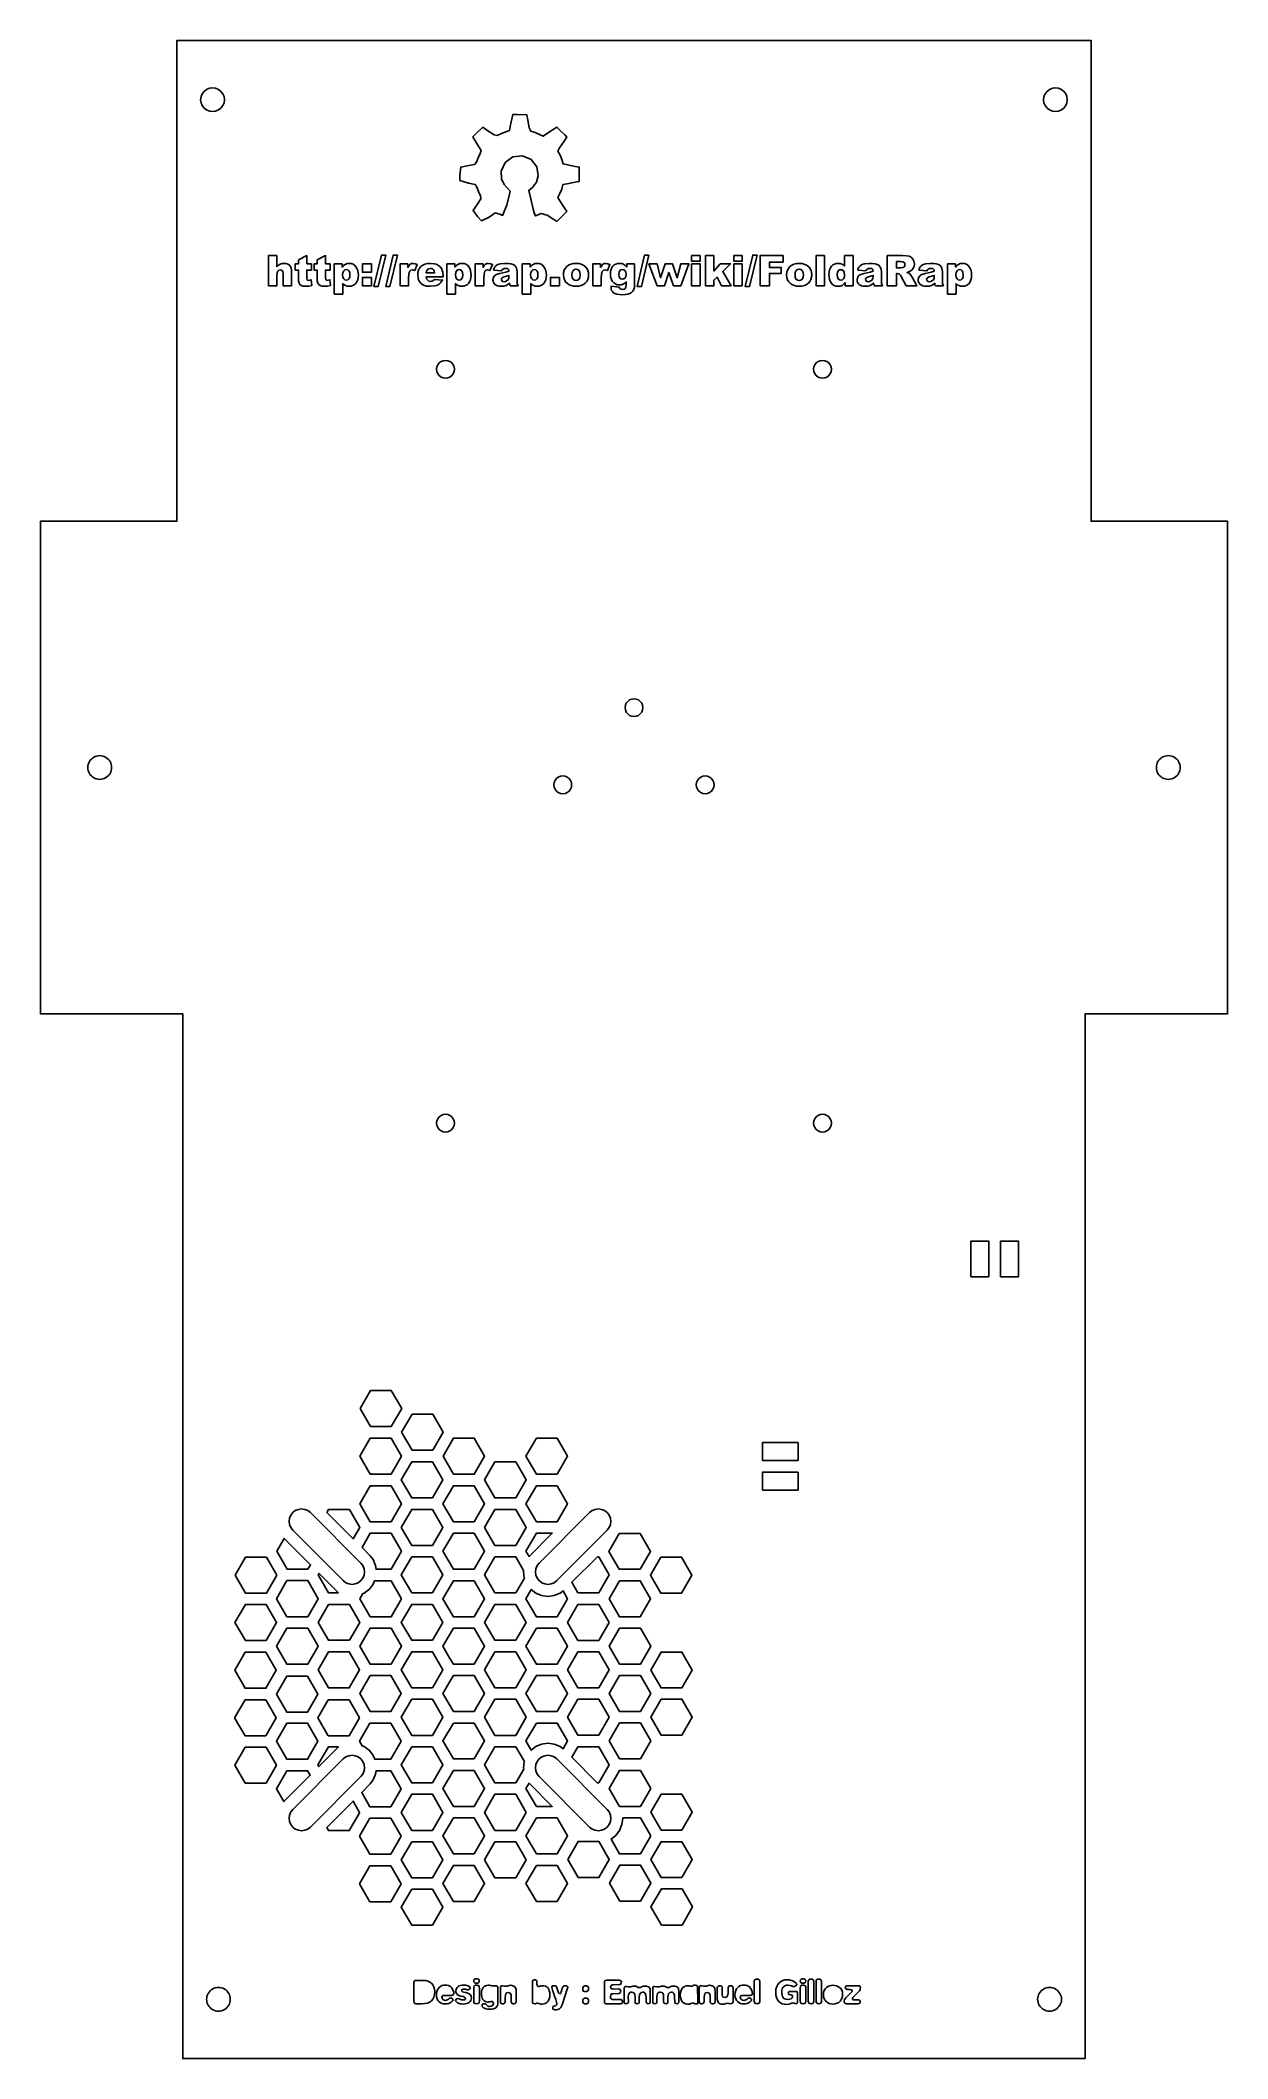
# Model space of a CAD drawing. Header units: metres. Extents: x -2440 to -2240, y -60 to 280.
import ezdxf

# ---------------------------------------------------------------- set-up
doc = ezdxf.new("R2010")
doc.units = ezdxf.units.M

msp = doc.modelspace()

# ---------------------------------------------------------------- linework, layer by layer
at = {"layer": 'COMPONENT0'}
for p, q in [((-2377.41, -46.8, 0.05), (-2377.39, -46.65, 0.05)), ((-2377.41, -49.93, 0.05), (-2377.41, -46.8, 0.05)), ((-2377.39, -46.65, 0.05), (-2377.33, -46.54, 0.05)), ((-2377.33, -46.54, 0.05), (-2377.23, -46.47, 0.05)), ((-2377.23, -46.47, 0.05), (-2377.08, -46.45, 0.05)), ((-2377.08, -46.45, 0.05), (-2375.87, -46.45, 0.05)), ((-2375.87, -46.45, 0.05), (-2375.43, -46.48, 0.05)), ((-2375.43, -46.48, 0.05), (-2375.04, -46.57, 0.05)), ((-2375.04, -46.57, 0.05), (-2374.71, -46.72, 0.05)), ((-2374.71, -46.72, 0.05), (-2374.43, -46.93, 0.05)), ((-2374.43, -46.93, 0.05), (-2374.2, -47.2, 0.05)), ((-2374.2, -47.2, 0.05), (-2374.04, -47.53, 0.05)), ((-2374.04, -47.53, 0.05), (-2373.95, -47.9, 0.05)), ((-2367.32, -47.67, 0.05), (-2367.3, -47.49, 0.05)), ((-2367.3, -47.49, 0.05), (-2367.23, -47.36, 0.05)), ((-2367.23, -47.36, 0.05), (-2367.11, -47.27, 0.05)), ((-2367.11, -47.27, 0.05), (-2366.97, -47.25, 0.05)), ((-2366.97, -47.25, 0.05), (-2366.76, -47.25, 0.05)), ((-2366.76, -47.25, 0.05), (-2366.6, -47.28, 0.05)), ((-2366.6, -47.28, 0.05), (-2366.48, -47.37, 0.05)), ((-2366.48, -47.37, 0.05), (-2366.41, -47.54, 0.05)), ((-2366.41, -47.54, 0.05), (-2366.38, -47.76, 0.05)), ((-2345.33, -46.79, 0.05), (-2345.31, -46.62, 0.05)), ((-2345.33, -49.97, 0.05), (-2345.33, -46.79, 0.05)), ((-2345.31, -46.62, 0.05), (-2345.24, -46.5, 0.05)), ((-2345.24, -46.5, 0.05), (-2345.14, -46.43, 0.05)), ((-2345.14, -46.43, 0.05), (-2344.99, -46.41, 0.05)), ((-2344.99, -46.41, 0.05), (-2342.81, -46.41, 0.05)), ((-2344.24, -47.33, 0.05), (-2344.28, -47.51, 0.05)), ((-2344.28, -47.51, 0.05), (-2344.25, -47.7, 0.05)), ((-2344.13, -47.23, 0.05), (-2344.24, -47.33, 0.05)), ((-2343.98, -47.18, 0.05), (-2344.13, -47.23, 0.05)), ((-2343.79, -47.17, 0.05), (-2343.98, -47.18, 0.05)), ((-2342.78, -47.15, 0.05), (-2343.79, -47.17, 0.05)), ((-2342.81, -46.41, 0.05), (-2342.65, -46.43, 0.05)), ((-2342.63, -47.11, 0.05), (-2342.78, -47.15, 0.05)), ((-2342.65, -46.43, 0.05), (-2342.54, -46.49, 0.05)), ((-2342.53, -47.01, 0.05), (-2342.63, -47.11, 0.05)), ((-2342.54, -46.49, 0.05), (-2342.48, -46.59, 0.05)), ((-2342.47, -46.87, 0.05), (-2342.53, -47.01, 0.05)), ((-2342.48, -46.59, 0.05), (-2342.45, -46.72, 0.05)), ((-2342.45, -46.72, 0.05), (-2342.47, -46.87, 0.05)), ((-2320.07, -46.58, 0.05), (-2320.05, -46.44, 0.05)), ((-2320.07, -49.94, 0.05), (-2320.07, -46.58, 0.05)), ((-2320.05, -46.44, 0.05), (-2319.98, -46.32, 0.05)), ((-2319.98, -46.32, 0.05), (-2319.87, -46.23, 0.05)), ((-2319.87, -46.23, 0.05), (-2319.72, -46.21, 0.05)), ((-2319.72, -46.21, 0.05), (-2319.53, -46.21, 0.05)), ((-2319.53, -46.21, 0.05), (-2319.37, -46.23, 0.05)), ((-2319.37, -46.23, 0.05), (-2319.25, -46.32, 0.05)), ((-2319.25, -46.32, 0.05), (-2319.18, -46.45, 0.05)), ((-2319.18, -46.45, 0.05), (-2319.16, -46.64, 0.05)), ((-2319.16, -46.64, 0.05), (-2319.16, -50, 0.05)), ((-2312.33, -47.67, 0.05), (-2312.3, -47.49, 0.05)), ((-2312.3, -47.49, 0.05), (-2312.23, -47.36, 0.05)), ((-2312.23, -47.36, 0.05), (-2312.12, -47.27, 0.05)), ((-2312.12, -47.27, 0.05), (-2311.98, -47.25, 0.05)), ((-2311.98, -47.25, 0.05), (-2311.76, -47.25, 0.05)), ((-2311.76, -47.25, 0.05), (-2311.6, -47.28, 0.05)), ((-2311.6, -47.28, 0.05), (-2311.48, -47.37, 0.05)), ((-2311.48, -47.37, 0.05), (-2311.41, -47.54, 0.05)), ((-2311.41, -47.54, 0.05), (-2311.39, -47.76, 0.05)), ((-2310.99, -46.58, 0.05), (-2310.96, -46.44, 0.05)), ((-2310.99, -49.94, 0.05), (-2310.99, -46.58, 0.05)), ((-2310.96, -46.44, 0.05), (-2310.89, -46.32, 0.05)), ((-2310.89, -46.32, 0.05), (-2310.78, -46.23, 0.05)), ((-2310.78, -46.23, 0.05), (-2310.63, -46.21, 0.05)), ((-2310.63, -46.21, 0.05), (-2310.45, -46.21, 0.05)), ((-2310.45, -46.21, 0.05), (-2310.28, -46.23, 0.05)), ((-2310.28, -46.23, 0.05), (-2310.16, -46.32, 0.05)), ((-2310.16, -46.32, 0.05), (-2310.09, -46.45, 0.05)), ((-2310.09, -46.45, 0.05), (-2310.07, -46.64, 0.05)), ((-2310.07, -46.64, 0.05), (-2310.07, -50, 0.05)), ((-2309.67, -46.58, 0.05), (-2309.65, -46.44, 0.05)), ((-2309.67, -49.94, 0.05), (-2309.67, -46.58, 0.05)), ((-2309.65, -46.44, 0.05), (-2309.58, -46.32, 0.05)), ((-2309.58, -46.32, 0.05), (-2309.46, -46.23, 0.05)), ((-2309.46, -46.23, 0.05), (-2309.32, -46.21, 0.05)), ((-2309.32, -46.21, 0.05), (-2309.13, -46.21, 0.05)), ((-2309.13, -46.21, 0.05), (-2308.97, -46.23, 0.05)), ((-2308.97, -46.23, 0.05), (-2308.85, -46.32, 0.05)), ((-2308.85, -46.32, 0.05), (-2308.78, -46.45, 0.05)), ((-2308.78, -46.45, 0.05), (-2308.76, -46.64, 0.05)), ((-2308.76, -46.64, 0.05), (-2308.76, -50, 0.05)), ((-2304.74, -47.64, 0.05), (-2304.72, -47.52, 0.05)), ((-2304.72, -47.52, 0.05), (-2304.66, -47.41, 0.05)), ((-2304.66, -47.41, 0.05), (-2304.55, -47.35, 0.05)), ((-2304.55, -47.35, 0.05), (-2304.4, -47.33, 0.05)), ((-2304.4, -47.33, 0.05), (-2302.56, -47.33, 0.05)), ((-2302.56, -47.33, 0.05), (-2302.42, -47.35, 0.05)), ((-2302.42, -47.35, 0.05), (-2302.3, -47.41, 0.05)), ((-2302.3, -47.41, 0.05), (-2302.22, -47.51, 0.05)), ((-2302.22, -47.51, 0.05), (-2302.2, -47.66, 0.05)), ((-2377.39, -50.15, 0.05), (-2377.41, -49.93, 0.05)), ((-2377.33, -50.29, 0.05), (-2377.39, -50.15, 0.05)), ((-2377.22, -50.35, 0.05), (-2377.33, -50.29, 0.05)), ((-2377.06, -50.38, 0.05), (-2377.22, -50.35, 0.05)), ((-2376.14, -50.38, 0.05), (-2377.06, -50.38, 0.05)), ((-2375.6, -50.35, 0.05), (-2376.14, -50.38, 0.05)), ((-2375.13, -50.26, 0.05), (-2375.6, -50.35, 0.05)), ((-2374.75, -50.11, 0.05), (-2375.13, -50.26, 0.05)), ((-2374.44, -49.9, 0.05), (-2374.75, -50.11, 0.05)), ((-2374.2, -49.61, 0.05), (-2374.44, -49.9, 0.05)), ((-2374.04, -49.26, 0.05), (-2374.2, -49.61, 0.05)), ((-2373.95, -48.83, 0.05), (-2374.04, -49.26, 0.05)), ((-2373.95, -47.9, 0.05), (-2373.91, -48.32, 0.05)), ((-2373.91, -48.32, 0.05), (-2373.95, -48.83, 0.05)), ((-2367.32, -49.86, 0.05), (-2367.32, -47.67, 0.05)), ((-2367.3, -50.09, 0.05), (-2367.32, -49.86, 0.05)), ((-2367.24, -50.25, 0.05), (-2367.3, -50.09, 0.05)), ((-2367.1, -50.34, 0.05), (-2367.24, -50.25, 0.05)), ((-2366.85, -50.38, 0.05), (-2367.1, -50.34, 0.05)), ((-2366.65, -50.35, 0.05), (-2366.85, -50.38, 0.05)), ((-2366.5, -50.27, 0.05), (-2366.65, -50.35, 0.05)), ((-2366.41, -50.14, 0.05), (-2366.5, -50.27, 0.05)), ((-2366.38, -49.95, 0.05), (-2366.41, -50.14, 0.05)), ((-2366.38, -47.76, 0.05), (-2366.38, -49.95, 0.05)), ((-2345.31, -50.16, 0.05), (-2345.33, -49.97, 0.05)), ((-2345.24, -50.29, 0.05), (-2345.31, -50.16, 0.05)), ((-2345.13, -50.36, 0.05), (-2345.24, -50.29, 0.05)), ((-2344.96, -50.38, 0.05), (-2345.13, -50.36, 0.05)), ((-2342.72, -50.38, 0.05), (-2344.96, -50.38, 0.05)), ((-2344.26, -48.92, 0.05), (-2344.29, -49.15, 0.05)), ((-2344.29, -49.15, 0.05), (-2344.29, -49.32, 0.05)), ((-2344.29, -49.32, 0.05), (-2344.25, -49.5, 0.05)), ((-2344.18, -48.78, 0.05), (-2344.26, -48.92, 0.05)), ((-2344.25, -47.7, 0.05), (-2344.17, -47.81, 0.05)), ((-2344.25, -49.5, 0.05), (-2344.15, -49.61, 0.05)), ((-2344.04, -48.71, 0.05), (-2344.18, -48.78, 0.05)), ((-2344.17, -47.81, 0.05), (-2344.04, -47.87, 0.05)), ((-2344.15, -49.61, 0.05), (-2343.98, -49.65, 0.05)), ((-2344.04, -47.87, 0.05), (-2343.84, -47.89, 0.05)), ((-2343.84, -48.68, 0.05), (-2344.04, -48.71, 0.05)), ((-2343.98, -49.65, 0.05), (-2343.77, -49.66, 0.05)), ((-2343.84, -47.89, 0.05), (-2342.95, -47.87, 0.05)), ((-2342.95, -48.66, 0.05), (-2343.84, -48.68, 0.05)), ((-2343.77, -49.66, 0.05), (-2342.61, -49.64, 0.05)), ((-2342.95, -47.87, 0.05), (-2342.8, -47.9, 0.05)), ((-2342.8, -48.63, 0.05), (-2342.95, -48.66, 0.05)), ((-2342.8, -47.9, 0.05), (-2342.68, -48, 0.05)), ((-2342.68, -48.55, 0.05), (-2342.8, -48.63, 0.05)), ((-2342.53, -50.36, 0.05), (-2342.72, -50.38, 0.05)), ((-2342.68, -48, 0.05), (-2342.61, -48.13, 0.05)), ((-2342.61, -48.43, 0.05), (-2342.68, -48.55, 0.05)), ((-2342.61, -48.13, 0.05), (-2342.58, -48.28, 0.05)), ((-2342.58, -48.28, 0.05), (-2342.61, -48.43, 0.05)), ((-2342.61, -49.64, 0.05), (-2342.46, -49.67, 0.05)), ((-2342.39, -50.31, 0.05), (-2342.53, -50.36, 0.05)), ((-2342.46, -49.67, 0.05), (-2342.36, -49.78, 0.05)), ((-2342.31, -50.21, 0.05), (-2342.39, -50.31, 0.05)), ((-2342.36, -49.78, 0.05), (-2342.3, -49.92, 0.05)), ((-2342.28, -50.08, 0.05), (-2342.31, -50.21, 0.05)), ((-2342.3, -49.92, 0.05), (-2342.28, -50.08, 0.05)), ((-2320.05, -50.13, 0.05), (-2320.07, -49.94, 0.05)), ((-2319.97, -50.27, 0.05), (-2320.05, -50.13, 0.05)), ((-2319.82, -50.35, 0.05), (-2319.97, -50.27, 0.05)), ((-2319.59, -50.37, 0.05), (-2319.82, -50.35, 0.05)), ((-2319.4, -50.35, 0.05), (-2319.59, -50.37, 0.05)), ((-2319.27, -50.28, 0.05), (-2319.4, -50.35, 0.05)), ((-2319.19, -50.16, 0.05), (-2319.27, -50.28, 0.05)), ((-2319.16, -50, 0.05), (-2319.19, -50.16, 0.05)), ((-2312.33, -49.86, 0.05), (-2312.33, -47.67, 0.05)), ((-2312.31, -50.09, 0.05), (-2312.33, -49.86, 0.05)), ((-2312.24, -50.25, 0.05), (-2312.31, -50.09, 0.05)), ((-2312.1, -50.34, 0.05), (-2312.24, -50.25, 0.05)), ((-2311.86, -50.38, 0.05), (-2312.1, -50.34, 0.05)), ((-2311.65, -50.35, 0.05), (-2311.86, -50.38, 0.05)), ((-2311.51, -50.27, 0.05), (-2311.65, -50.35, 0.05)), ((-2311.42, -50.14, 0.05), (-2311.51, -50.27, 0.05)), ((-2311.39, -49.95, 0.05), (-2311.42, -50.14, 0.05)), ((-2311.39, -47.76, 0.05), (-2311.39, -49.95, 0.05)), ((-2310.96, -50.13, 0.05), (-2310.99, -49.94, 0.05)), ((-2310.88, -50.27, 0.05), (-2310.96, -50.13, 0.05)), ((-2310.73, -50.35, 0.05), (-2310.88, -50.27, 0.05)), ((-2310.51, -50.37, 0.05), (-2310.73, -50.35, 0.05)), ((-2310.31, -50.35, 0.05), (-2310.51, -50.37, 0.05)), ((-2310.18, -50.28, 0.05), (-2310.31, -50.35, 0.05)), ((-2310.1, -50.16, 0.05), (-2310.18, -50.28, 0.05)), ((-2310.07, -50, 0.05), (-2310.1, -50.16, 0.05)), ((-2309.65, -50.13, 0.05), (-2309.67, -49.94, 0.05)), ((-2309.56, -50.27, 0.05), (-2309.65, -50.13, 0.05)), ((-2309.42, -50.35, 0.05), (-2309.56, -50.27, 0.05)), ((-2309.19, -50.37, 0.05), (-2309.42, -50.35, 0.05)), ((-2309, -50.35, 0.05), (-2309.19, -50.37, 0.05)), ((-2308.86, -50.28, 0.05), (-2309, -50.35, 0.05)), ((-2308.78, -50.16, 0.05), (-2308.86, -50.28, 0.05)), ((-2308.76, -50, 0.05), (-2308.78, -50.16, 0.05)), ((-2304.92, -49.87, 0.05), (-2304.85, -49.64, 0.05)), ((-2304.92, -50.04, 0.05), (-2304.92, -49.87, 0.05)), ((-2304.89, -50.18, 0.05), (-2304.92, -50.04, 0.05)), ((-2304.82, -50.29, 0.05), (-2304.89, -50.18, 0.05)), ((-2304.85, -49.64, 0.05), (-2304.66, -49.39, 0.05)), ((-2304.7, -50.35, 0.05), (-2304.82, -50.29, 0.05)), ((-2304.71, -47.79, 0.05), (-2304.74, -47.64, 0.05)), ((-2304.62, -47.89, 0.05), (-2304.71, -47.79, 0.05)), ((-2304.56, -50.36, 0.05), (-2304.7, -50.35, 0.05)), ((-2304.66, -49.39, 0.05), (-2303.7, -48.42, 0.05)), ((-2304.5, -47.94, 0.05), (-2304.62, -47.89, 0.05)), ((-2302.63, -50.36, 0.05), (-2304.56, -50.36, 0.05)), ((-2304.38, -47.96, 0.05), (-2304.5, -47.94, 0.05)), ((-2303.95, -47.96, 0.05), (-2304.38, -47.96, 0.05)), ((-2303.67, -48.01, 0.05), (-2303.95, -47.96, 0.05)), ((-2303.7, -48.42, 0.05), (-2303.6, -48.3, 0.05)), ((-2303.6, -48.07, 0.05), (-2303.67, -48.01, 0.05)), ((-2303.57, -48.16, 0.05), (-2303.6, -48.07, 0.05)), ((-2303.6, -48.3, 0.05), (-2303.57, -48.16, 0.05)), ((-2303.45, -49.32, 0.05), (-2303.54, -49.49, 0.05)), ((-2303.54, -49.49, 0.05), (-2303.52, -49.59, 0.05)), ((-2303.52, -49.59, 0.05), (-2303.45, -49.67, 0.05)), ((-2303.17, -49.02, 0.05), (-2303.45, -49.32, 0.05)), ((-2303.45, -49.67, 0.05), (-2303.35, -49.72, 0.05)), ((-2303.35, -49.72, 0.05), (-2303.21, -49.73, 0.05)), ((-2303.21, -49.73, 0.05), (-2302.56, -49.73, 0.05)), ((-2302.46, -48.3, 0.05), (-2303.17, -49.02, 0.05)), ((-2302.45, -50.35, 0.05), (-2302.63, -50.36, 0.05)), ((-2302.56, -49.73, 0.05), (-2302.41, -49.76, 0.05)), ((-2302.34, -48.18, 0.05), (-2302.46, -48.3, 0.05)), ((-2302.32, -50.29, 0.05), (-2302.45, -50.35, 0.05)), ((-2302.41, -49.76, 0.05), (-2302.3, -49.83, 0.05)), ((-2302.26, -48.05, 0.05), (-2302.34, -48.18, 0.05)), ((-2302.24, -50.19, 0.05), (-2302.32, -50.29, 0.05)), ((-2302.3, -49.83, 0.05), (-2302.23, -49.93, 0.05)), ((-2302.21, -47.88, 0.05), (-2302.26, -48.05, 0.05)), ((-2302.21, -50.06, 0.05), (-2302.24, -50.19, 0.05)), ((-2302.23, -49.93, 0.05), (-2302.21, -50.06, 0.05)), ((-2302.2, -47.66, 0.05), (-2302.21, -47.88, 0.05))]:
    msp.add_line(p, q, dxfattribs=at)
for points in [[(-2370.72, -48.79, 0.05), (-2370.7, -48.62, 0.05), (-2370.71, -48.43, 0.05), (-2370.79, -48.15, 0.05), (-2370.94, -47.84, 0.05), (-2371.05, -47.68, 0.05), (-2371.2, -47.54, 0.05), (-2371.38, -47.41, 0.05), (-2371.59, -47.32, 0.05), (-2371.84, -47.25, 0.05), (-2372.14, -47.23, 0.05), (-2372.42, -47.26, 0.05), (-2372.69, -47.32, 0.05), (-2372.94, -47.44, 0.05), (-2373.17, -47.61, 0.05), (-2373.35, -47.84, 0.05), (-2373.5, -48.12, 0.05), (-2373.6, -48.47, 0.05), (-2373.63, -48.89, 0.05), (-2373.6, -49.24, 0.05), (-2373.51, -49.55, 0.05), (-2373.38, -49.81, 0.05), (-2373.2, -50.02, 0.05), (-2372.98, -50.19, 0.05), (-2372.72, -50.31, 0.05), (-2372.44, -50.39, 0.05), (-2372.13, -50.41, 0.05), (-2371.82, -50.39, 0.05), (-2371.55, -50.33, 0.05), (-2371.33, -50.23, 0.05), (-2371.14, -50.12, 0.05), (-2370.9, -49.89, 0.05), (-2370.82, -49.7, 0.05), (-2370.86, -49.59, 0.05), (-2370.95, -49.49, 0.05), (-2371.08, -49.42, 0.05), (-2371.22, -49.39, 0.05), (-2371.33, -49.41, 0.05), (-2371.42, -49.45, 0.05), (-2371.6, -49.6, 0.05), (-2371.81, -49.74, 0.05), (-2371.94, -49.78, 0.05), (-2372.11, -49.8, 0.05), (-2372.34, -49.75, 0.05), (-2372.53, -49.63, 0.05), (-2372.67, -49.45, 0.05), (-2372.72, -49.26, 0.05), (-2372.7, -49.13, 0.05), (-2372.62, -49.03, 0.05), (-2372.49, -48.98, 0.05), (-2372.31, -48.96, 0.05), (-2371.36, -48.96, 0.05), (-2371.09, -48.96, 0.05), (-2370.91, -48.94, 0.05), (-2370.79, -48.89, 0.05), (-2370.72, -48.79, 0.05)], [(-2368.92, -47.9, 0.05), (-2368.98, -47.91, 0.05), (-2368.74, -47.93, 0.05), (-2368.58, -47.97, 0.05), (-2368.44, -48.01, 0.05), (-2368.28, -48.03, 0.05), (-2368.16, -48, 0.05), (-2368.04, -47.92, 0.05), (-2367.96, -47.82, 0.05), (-2367.92, -47.7, 0.05), (-2367.94, -47.61, 0.05), (-2368.01, -47.52, 0.05), (-2368.27, -47.37, 0.05), (-2368.65, -47.27, 0.05), (-2369.09, -47.23, 0.05), (-2369.33, -47.24, 0.05), (-2369.56, -47.29, 0.05), (-2369.77, -47.38, 0.05), (-2369.96, -47.49, 0.05), (-2370.12, -47.63, 0.05), (-2370.24, -47.8, 0.05), (-2370.32, -48, 0.05), (-2370.35, -48.22, 0.05), (-2370.33, -48.4, 0.05), (-2370.28, -48.55, 0.05), (-2370.2, -48.68, 0.05), (-2370.1, -48.79, 0.05), (-2369.82, -48.96, 0.05), (-2369.48, -49.07, 0.05), (-2369.13, -49.16, 0.05), (-2368.89, -49.24, 0.05), (-2368.76, -49.36, 0.05), (-2368.72, -49.53, 0.05), (-2368.74, -49.62, 0.05), (-2368.78, -49.68, 0.05), (-2368.88, -49.71, 0.05), (-2369.04, -49.73, 0.05), (-2369.38, -49.69, 0.05), (-2369.62, -49.62, 0.05), (-2369.82, -49.55, 0.05), (-2370.04, -49.51, 0.05), (-2370.16, -49.54, 0.05), (-2370.28, -49.61, 0.05), (-2370.37, -49.71, 0.05), (-2370.4, -49.84, 0.05), (-2370.37, -49.93, 0.05), (-2370.3, -50.02, 0.05), (-2370.05, -50.21, 0.05), (-2369.64, -50.37, 0.05), (-2369.38, -50.41, 0.05), (-2369.09, -50.43, 0.05), (-2368.81, -50.41, 0.05), (-2368.54, -50.35, 0.05), (-2368.31, -50.27, 0.05), (-2368.11, -50.15, 0.05), (-2367.94, -50, 0.05), (-2367.82, -49.82, 0.05), (-2367.74, -49.61, 0.05), (-2367.71, -49.37, 0.05), (-2367.77, -49.08, 0.05), (-2367.93, -48.83, 0.05), (-2368.06, -48.72, 0.05), (-2368.23, -48.63, 0.05), (-2368.67, -48.49, 0.05), (-2369.01, -48.42, 0.05), (-2369.22, -48.34, 0.05), (-2369.33, -48.23, 0.05), (-2369.36, -48.08, 0.05), (-2369.34, -48.01, 0.05), (-2369.26, -47.96, 0.05), (-2369.07, -47.91, 0.05), (-2368.92, -47.9, 0.05)], [(-2366.43, -46.72, 0.05), (-2366.4, -46.53, 0.05), (-2366.42, -46.39, 0.05), (-2366.5, -46.28, 0.05), (-2366.65, -46.2, 0.05), (-2366.87, -46.18, 0.05), (-2367.04, -46.2, 0.05), (-2367.19, -46.26, 0.05), (-2367.29, -46.37, 0.05), (-2367.32, -46.55, 0.05), (-2367.3, -46.69, 0.05), (-2367.22, -46.81, 0.05), (-2367.08, -46.88, 0.05), (-2366.87, -46.91, 0.05), (-2366.69, -46.89, 0.05), (-2366.53, -46.83, 0.05), (-2366.43, -46.72, 0.05)], [(-2363.28, -50.44, 0.05), (-2363.26, -50.18, 0.05), (-2363.26, -47.86, 0.05), (-2363.28, -47.6, 0.05), (-2363.34, -47.44, 0.05), (-2363.45, -47.36, 0.05), (-2363.65, -47.33, 0.05), (-2363.8, -47.34, 0.05), (-2363.91, -47.36, 0.05), (-2364.01, -47.38, 0.05), (-2364.12, -47.39, 0.05), (-2364.27, -47.37, 0.05), (-2364.45, -47.32, 0.05), (-2364.65, -47.27, 0.05), (-2364.87, -47.25, 0.05), (-2365.14, -47.28, 0.05), (-2365.37, -47.36, 0.05), (-2365.58, -47.48, 0.05), (-2365.74, -47.65, 0.05), (-2365.87, -47.86, 0.05), (-2365.97, -48.1, 0.05), (-2366.03, -48.38, 0.05), (-2366.05, -48.68, 0.05), (-2366.03, -48.95, 0.05), (-2365.99, -49.21, 0.05), (-2365.9, -49.45, 0.05), (-2365.79, -49.66, 0.05), (-2365.63, -49.83, 0.05), (-2365.45, -49.96, 0.05), (-2365.22, -50.05, 0.05), (-2364.96, -50.08, 0.05), (-2364.78, -50.07, 0.05), (-2364.59, -50.04, 0.05), (-2364.41, -50.01, 0.05), (-2364.3, -50, 0.05), (-2364.17, -50.01, 0.05), (-2364.09, -50.07, 0.05), (-2364.04, -50.17, 0.05), (-2364.02, -50.31, 0.05), (-2364.06, -50.52, 0.05), (-2364.18, -50.69, 0.05), (-2364.37, -50.8, 0.05), (-2364.61, -50.84, 0.05), (-2364.81, -50.82, 0.05), (-2364.94, -50.77, 0.05), (-2365.13, -50.61, 0.05), (-2365.29, -50.44, 0.05), (-2365.4, -50.39, 0.05), (-2365.56, -50.37, 0.05), (-2365.72, -50.39, 0.05), (-2365.84, -50.43, 0.05), (-2365.92, -50.5, 0.05), (-2365.94, -50.61, 0.05), (-2365.89, -50.81, 0.05), (-2365.81, -50.93, 0.05), (-2365.69, -51.04, 0.05), (-2365.52, -51.14, 0.05), (-2365.3, -51.22, 0.05), (-2365.01, -51.28, 0.05), (-2364.65, -51.3, 0.05), (-2364.29, -51.28, 0.05), (-2363.99, -51.23, 0.05), (-2363.75, -51.14, 0.05), (-2363.56, -51.02, 0.05), (-2363.42, -50.86, 0.05), (-2363.33, -50.67, 0.05), (-2363.28, -50.44, 0.05)], [(-2360.72, -47.33, 0.05), (-2361.08, -47.27, 0.05), (-2361.34, -47.3, 0.05), (-2361.53, -47.35, 0.05), (-2361.69, -47.4, 0.05), (-2361.87, -47.43, 0.05), (-2362.13, -47.39, 0.05), (-2362.44, -47.34, 0.05), (-2362.62, -47.37, 0.05), (-2362.75, -47.43, 0.05), (-2362.83, -47.54, 0.05), (-2362.85, -47.68, 0.05), (-2362.85, -50.01, 0.05), (-2362.83, -50.17, 0.05), (-2362.76, -50.28, 0.05), (-2362.66, -50.35, 0.05), (-2362.52, -50.37, 0.05), (-2362.39, -50.37, 0.05), (-2362.25, -50.35, 0.05), (-2362.14, -50.29, 0.05), (-2362.06, -50.19, 0.05), (-2362.03, -50.04, 0.05), (-2362.02, -49.3, 0.05), (-2361.99, -48.93, 0.05), (-2361.9, -48.67, 0.05), (-2361.82, -48.58, 0.05), (-2361.74, -48.51, 0.05), (-2361.51, -48.46, 0.05), (-2361.29, -48.51, 0.05), (-2361.13, -48.66, 0.05), (-2361.04, -48.91, 0.05), (-2361.01, -49.27, 0.05), (-2361.01, -50.04, 0.05), (-2360.99, -50.19, 0.05), (-2360.92, -50.29, 0.05), (-2360.81, -50.35, 0.05), (-2360.69, -50.37, 0.05), (-2360.56, -50.37, 0.05), (-2360.42, -50.35, 0.05), (-2360.3, -50.29, 0.05), (-2360.22, -50.19, 0.05), (-2360.19, -50.04, 0.05), (-2360.19, -48.21, 0.05), (-2360.21, -47.98, 0.05), (-2360.25, -47.78, 0.05), (-2360.33, -47.61, 0.05), (-2360.44, -47.49, 0.05), (-2360.57, -47.39, 0.05), (-2360.72, -47.33, 0.05)], [(-2357.44, -46.58, 0.05), (-2357.46, -46.72, 0.05), (-2357.46, -49.9, 0.05), (-2357.44, -50.14, 0.05), (-2357.37, -50.28, 0.05), (-2357.25, -50.35, 0.05), (-2357.06, -50.37, 0.05), (-2356.9, -50.36, 0.05), (-2356.8, -50.33, 0.05), (-2356.7, -50.3, 0.05), (-2356.53, -50.29, 0.05), (-2356.36, -50.31, 0.05), (-2356.22, -50.36, 0.05), (-2356.05, -50.42, 0.05), (-2355.79, -50.44, 0.05), (-2355.53, -50.41, 0.05), (-2355.29, -50.34, 0.05), (-2355.06, -50.21, 0.05), (-2354.88, -50.03, 0.05), (-2354.72, -49.8, 0.05), (-2354.6, -49.52, 0.05), (-2354.53, -49.19, 0.05), (-2354.5, -48.8, 0.05), (-2354.53, -48.46, 0.05), (-2354.6, -48.17, 0.05), (-2354.71, -47.92, 0.05), (-2354.86, -47.71, 0.05), (-2355.04, -47.55, 0.05), (-2355.26, -47.43, 0.05), (-2355.5, -47.36, 0.05), (-2355.76, -47.33, 0.05), (-2355.98, -47.35, 0.05), (-2356.15, -47.4, 0.05), (-2356.3, -47.44, 0.05), (-2356.44, -47.46, 0.05), (-2356.55, -47.43, 0.05), (-2356.62, -47.35, 0.05), (-2356.67, -47.23, 0.05), (-2356.68, -47.11, 0.05), (-2356.68, -46.72, 0.05), (-2356.71, -46.56, 0.05), (-2356.77, -46.45, 0.05), (-2356.86, -46.38, 0.05), (-2356.98, -46.36, 0.05), (-2357.16, -46.36, 0.05), (-2357.3, -46.38, 0.05), (-2357.39, -46.46, 0.05), (-2357.44, -46.58, 0.05)], [(-2354.16, -47.58, 0.05), (-2354.11, -47.87, 0.05), (-2354.04, -48.08, 0.05), (-2353.89, -48.53, 0.05), (-2353.71, -49.09, 0.05), (-2353.53, -49.67, 0.05), (-2353.39, -50.13, 0.05), (-2353.34, -50.38, 0.05), (-2353.36, -50.49, 0.05), (-2353.42, -50.6, 0.05), (-2353.53, -50.69, 0.05), (-2353.68, -50.74, 0.05), (-2353.82, -50.78, 0.05), (-2353.93, -50.85, 0.05), (-2353.99, -50.94, 0.05), (-2354.02, -51.07, 0.05), (-2353.99, -51.2, 0.05), (-2353.93, -51.3, 0.05), (-2353.83, -51.36, 0.05), (-2353.7, -51.38, 0.05), (-2353.41, -51.38, 0.05), (-2353.15, -51.36, 0.05), (-2352.89, -51.24, 0.05), (-2352.77, -51.14, 0.05), (-2352.66, -50.99, 0.05), (-2352.55, -50.8, 0.05), (-2352.46, -50.55, 0.05), (-2351.53, -47.74, 0.05), (-2351.51, -47.66, 0.05), (-2351.51, -47.55, 0.05), (-2351.53, -47.47, 0.05), (-2351.58, -47.4, 0.05), (-2351.67, -47.35, 0.05), (-2351.76, -47.34, 0.05), (-2351.96, -47.34, 0.05), (-2352.12, -47.36, 0.05), (-2352.23, -47.42, 0.05), (-2352.31, -47.51, 0.05), (-2352.37, -47.64, 0.05), (-2352.59, -48.34, 0.05), (-2352.68, -48.57, 0.05), (-2352.74, -48.65, 0.05), (-2352.81, -48.68, 0.05), (-2352.89, -48.67, 0.05), (-2352.97, -48.62, 0.05), (-2353.05, -48.52, 0.05), (-2353.11, -48.35, 0.05), (-2353.31, -47.71, 0.05), (-2353.37, -47.55, 0.05), (-2353.45, -47.43, 0.05), (-2353.56, -47.36, 0.05), (-2353.69, -47.34, 0.05), (-2353.9, -47.34, 0.05), (-2354.02, -47.36, 0.05), (-2354.12, -47.43, 0.05), (-2354.16, -47.58, 0.05)], [(-2348.02, -48.05, 0.05), (-2347.99, -47.84, 0.05), (-2348.02, -47.62, 0.05), (-2348.09, -47.47, 0.05), (-2348.23, -47.37, 0.05), (-2348.48, -47.34, 0.05), (-2348.72, -47.37, 0.05), (-2348.87, -47.47, 0.05), (-2348.94, -47.62, 0.05), (-2348.97, -47.84, 0.05), (-2348.94, -48.08, 0.05), (-2348.85, -48.23, 0.05), (-2348.7, -48.29, 0.05), (-2348.48, -48.32, 0.05), (-2348.23, -48.29, 0.05), (-2348.09, -48.2, 0.05), (-2348.02, -48.05, 0.05)], [(-2337.61, -50.19, 0.05), (-2337.59, -50.06, 0.05), (-2337.59, -48.24, 0.05), (-2337.64, -47.87, 0.05), (-2337.71, -47.72, 0.05), (-2337.8, -47.6, 0.05), (-2337.92, -47.51, 0.05), (-2338.07, -47.44, 0.05), (-2338.25, -47.4, 0.05), (-2338.47, -47.39, 0.05), (-2338.8, -47.43, 0.05), (-2339.05, -47.52, 0.05), (-2339.25, -47.61, 0.05), (-2339.43, -47.66, 0.05), (-2339.62, -47.61, 0.05), (-2339.8, -47.52, 0.05), (-2340.01, -47.43, 0.05), (-2340.3, -47.39, 0.05), (-2340.52, -47.41, 0.05), (-2340.71, -47.46, 0.05), (-2340.89, -47.52, 0.05), (-2341.07, -47.54, 0.05), (-2341.33, -47.5, 0.05), (-2341.62, -47.46, 0.05), (-2341.78, -47.48, 0.05), (-2341.9, -47.54, 0.05), (-2341.97, -47.64, 0.05), (-2342, -47.77, 0.05), (-2342, -50.02, 0.05), (-2341.97, -50.17, 0.05), (-2341.91, -50.28, 0.05), (-2341.8, -50.34, 0.05), (-2341.64, -50.36, 0.05), (-2341.49, -50.35, 0.05), (-2341.38, -50.29, 0.05), (-2341.31, -50.19, 0.05), (-2341.29, -50.06, 0.05), (-2341.3, -49.23, 0.05), (-2341.27, -48.88, 0.05), (-2341.16, -48.62, 0.05), (-2341.07, -48.53, 0.05), (-2340.97, -48.46, 0.05), (-2340.85, -48.42, 0.05), (-2340.72, -48.41, 0.05), (-2340.47, -48.46, 0.05), (-2340.37, -48.52, 0.05), (-2340.3, -48.61, 0.05), (-2340.19, -48.86, 0.05), (-2340.16, -49.19, 0.05), (-2340.14, -50.06, 0.05), (-2340.12, -50.19, 0.05), (-2340.06, -50.29, 0.05), (-2339.95, -50.35, 0.05), (-2339.79, -50.36, 0.05), (-2339.64, -50.35, 0.05), (-2339.53, -50.29, 0.05), (-2339.46, -50.19, 0.05), (-2339.44, -50.06, 0.05), (-2339.45, -49.26, 0.05), (-2339.41, -48.88, 0.05), (-2339.36, -48.74, 0.05), (-2339.29, -48.62, 0.05), (-2339.1, -48.47, 0.05), (-2338.86, -48.42, 0.05), (-2338.74, -48.43, 0.05), (-2338.62, -48.48, 0.05), (-2338.53, -48.55, 0.05), (-2338.45, -48.65, 0.05), (-2338.34, -48.92, 0.05), (-2338.3, -49.3, 0.05), (-2338.29, -50.06, 0.05), (-2338.27, -50.19, 0.05), (-2338.2, -50.29, 0.05), (-2338.09, -50.35, 0.05), (-2337.94, -50.36, 0.05), (-2337.78, -50.35, 0.05), (-2337.67, -50.29, 0.05), (-2337.61, -50.19, 0.05)], [(-2332.8, -50.19, 0.05), (-2332.78, -50.06, 0.05), (-2332.78, -48.24, 0.05), (-2332.83, -47.87, 0.05), (-2332.9, -47.72, 0.05), (-2332.99, -47.6, 0.05), (-2333.11, -47.51, 0.05), (-2333.26, -47.44, 0.05), (-2333.45, -47.4, 0.05), (-2333.66, -47.39, 0.05), (-2333.99, -47.43, 0.05), (-2334.24, -47.52, 0.05), (-2334.44, -47.61, 0.05), (-2334.62, -47.66, 0.05), (-2334.81, -47.61, 0.05), (-2334.99, -47.52, 0.05), (-2335.21, -47.43, 0.05), (-2335.49, -47.39, 0.05), (-2335.72, -47.41, 0.05), (-2335.9, -47.46, 0.05), (-2336.08, -47.52, 0.05), (-2336.26, -47.54, 0.05), (-2336.52, -47.5, 0.05), (-2336.81, -47.46, 0.05), (-2336.98, -47.48, 0.05), (-2337.09, -47.54, 0.05), (-2337.17, -47.64, 0.05), (-2337.19, -47.77, 0.05), (-2337.19, -50.02, 0.05), (-2337.17, -50.17, 0.05), (-2337.1, -50.28, 0.05), (-2336.99, -50.34, 0.05), (-2336.84, -50.36, 0.05), (-2336.68, -50.35, 0.05), (-2336.57, -50.29, 0.05), (-2336.51, -50.19, 0.05), (-2336.48, -50.06, 0.05), (-2336.5, -49.23, 0.05), (-2336.46, -48.88, 0.05), (-2336.35, -48.62, 0.05), (-2336.27, -48.53, 0.05), (-2336.17, -48.46, 0.05), (-2336.05, -48.42, 0.05), (-2335.91, -48.41, 0.05), (-2335.66, -48.46, 0.05), (-2335.57, -48.52, 0.05), (-2335.49, -48.61, 0.05), (-2335.38, -48.86, 0.05), (-2335.35, -49.19, 0.05), (-2335.34, -50.06, 0.05), (-2335.31, -50.19, 0.05), (-2335.25, -50.29, 0.05), (-2335.14, -50.35, 0.05), (-2334.98, -50.36, 0.05), (-2334.83, -50.35, 0.05), (-2334.72, -50.29, 0.05), (-2334.65, -50.19, 0.05), (-2334.63, -50.06, 0.05), (-2334.64, -49.26, 0.05), (-2334.6, -48.88, 0.05), (-2334.55, -48.74, 0.05), (-2334.48, -48.62, 0.05), (-2334.29, -48.47, 0.05), (-2334.06, -48.42, 0.05), (-2333.93, -48.43, 0.05), (-2333.82, -48.48, 0.05), (-2333.72, -48.55, 0.05), (-2333.64, -48.65, 0.05), (-2333.53, -48.92, 0.05), (-2333.5, -49.3, 0.05), (-2333.48, -50.06, 0.05), (-2333.46, -50.19, 0.05), (-2333.4, -50.29, 0.05), (-2333.29, -50.35, 0.05), (-2333.13, -50.36, 0.05), (-2332.98, -50.35, 0.05), (-2332.87, -50.29, 0.05), (-2332.8, -50.19, 0.05)], [(-2330.6, -50.27, 0.05), (-2330.4, -50.24, 0.05), (-2330.29, -50.26, 0.05), (-2330.22, -50.31, 0.05), (-2330.14, -50.36, 0.05), (-2329.97, -50.38, 0.05), (-2329.71, -50.37, 0.05), (-2329.59, -50.34, 0.05), (-2329.58, -50.23, 0.05), (-2329.58, -50, 0.05), (-2329.62, -47.41, 0.05), (-2329.66, -47.39, 0.05), (-2329.74, -47.33, 0.05), (-2329.84, -47.25, 0.05), (-2329.91, -47.22, 0.05), (-2330.15, -47.22, 0.05), (-2330.24, -47.23, 0.05), (-2330.36, -47.28, 0.05), (-2330.4, -47.33, 0.05), (-2330.42, -47.39, 0.05), (-2330.44, -47.41, 0.05), (-2330.5, -47.43, 0.05), (-2330.56, -47.43, 0.05), (-2330.61, -47.43, 0.05), (-2330.75, -47.42, 0.05), (-2330.89, -47.39, 0.05), (-2331.06, -47.35, 0.05), (-2331.29, -47.34, 0.05), (-2331.48, -47.36, 0.05), (-2331.69, -47.41, 0.05), (-2331.9, -47.5, 0.05), (-2332.1, -47.65, 0.05), (-2332.27, -47.86, 0.05), (-2332.41, -48.13, 0.05), (-2332.51, -48.47, 0.05), (-2332.54, -48.9, 0.05), (-2332.51, -49.33, 0.05), (-2332.41, -49.67, 0.05), (-2332.27, -49.94, 0.05), (-2332.09, -50.15, 0.05), (-2331.89, -50.29, 0.05), (-2331.68, -50.38, 0.05), (-2331.27, -50.45, 0.05), (-2331, -50.42, 0.05), (-2330.78, -50.34, 0.05), (-2330.6, -50.27, 0.05)], [(-2327.21, -47.33, 0.05), (-2327.57, -47.27, 0.05), (-2327.83, -47.3, 0.05), (-2328.02, -47.35, 0.05), (-2328.18, -47.4, 0.05), (-2328.36, -47.43, 0.05), (-2328.62, -47.39, 0.05), (-2328.93, -47.34, 0.05), (-2329.11, -47.37, 0.05), (-2329.24, -47.43, 0.05), (-2329.32, -47.54, 0.05), (-2329.34, -47.68, 0.05), (-2329.34, -50.01, 0.05), (-2329.32, -50.17, 0.05), (-2329.26, -50.28, 0.05), (-2329.15, -50.35, 0.05), (-2329.01, -50.37, 0.05), (-2328.89, -50.37, 0.05), (-2328.74, -50.35, 0.05), (-2328.63, -50.29, 0.05), (-2328.55, -50.19, 0.05), (-2328.52, -50.04, 0.05), (-2328.52, -49.3, 0.05), (-2328.48, -48.93, 0.05), (-2328.39, -48.67, 0.05), (-2328.31, -48.58, 0.05), (-2328.23, -48.51, 0.05), (-2328, -48.46, 0.05), (-2327.78, -48.51, 0.05), (-2327.62, -48.66, 0.05), (-2327.53, -48.91, 0.05), (-2327.5, -49.27, 0.05), (-2327.5, -50.04, 0.05), (-2327.48, -50.19, 0.05), (-2327.41, -50.29, 0.05), (-2327.31, -50.35, 0.05), (-2327.18, -50.37, 0.05), (-2327.05, -50.37, 0.05), (-2326.91, -50.35, 0.05), (-2326.79, -50.29, 0.05), (-2326.71, -50.19, 0.05), (-2326.68, -50.04, 0.05), (-2326.68, -48.21, 0.05), (-2326.7, -47.98, 0.05), (-2326.74, -47.78, 0.05), (-2326.82, -47.61, 0.05), (-2326.93, -47.49, 0.05), (-2327.06, -47.39, 0.05), (-2327.21, -47.33, 0.05)], [(-2325.62, -50.43, 0.05), (-2325.42, -50.45, 0.05), (-2325.15, -50.42, 0.05), (-2324.98, -50.37, 0.05), (-2324.83, -50.32, 0.05), (-2324.62, -50.29, 0.05), (-2324.48, -50.31, 0.05), (-2324.38, -50.33, 0.05), (-2324.25, -50.35, 0.05), (-2324.06, -50.36, 0.05), (-2323.89, -50.35, 0.05), (-2323.75, -50.29, 0.05), (-2323.67, -50.18, 0.05), (-2323.64, -50.04, 0.05), (-2323.64, -47.71, 0.05), (-2323.66, -47.56, 0.05), (-2323.72, -47.44, 0.05), (-2323.82, -47.37, 0.05), (-2323.97, -47.35, 0.05), (-2324.09, -47.35, 0.05), (-2324.25, -47.37, 0.05), (-2324.37, -47.43, 0.05), (-2324.44, -47.54, 0.05), (-2324.46, -47.68, 0.05), (-2324.48, -48.48, 0.05), (-2324.52, -48.85, 0.05), (-2324.62, -49.12, 0.05), (-2324.7, -49.21, 0.05), (-2324.79, -49.27, 0.05), (-2325.03, -49.33, 0.05), (-2325.26, -49.28, 0.05), (-2325.34, -49.22, 0.05), (-2325.4, -49.14, 0.05), (-2325.48, -48.91, 0.05), (-2325.5, -48.58, 0.05), (-2325.48, -47.68, 0.05), (-2325.5, -47.53, 0.05), (-2325.57, -47.43, 0.05), (-2325.68, -47.37, 0.05), (-2325.81, -47.35, 0.05), (-2325.99, -47.35, 0.05), (-2326.11, -47.37, 0.05), (-2326.21, -47.44, 0.05), (-2326.28, -47.54, 0.05), (-2326.3, -47.68, 0.05), (-2326.3, -49.58, 0.05), (-2326.29, -49.77, 0.05), (-2326.24, -49.94, 0.05), (-2326.17, -50.09, 0.05), (-2326.08, -50.22, 0.05), (-2325.95, -50.32, 0.05), (-2325.8, -50.39, 0.05), (-2325.62, -50.43, 0.05)], [(-2320.42, -48.79, 0.05), (-2320.4, -48.62, 0.05), (-2320.41, -48.43, 0.05), (-2320.49, -48.15, 0.05), (-2320.64, -47.84, 0.05), (-2320.75, -47.68, 0.05), (-2320.9, -47.54, 0.05), (-2321.08, -47.41, 0.05), (-2321.29, -47.32, 0.05), (-2321.54, -47.25, 0.05), (-2321.84, -47.23, 0.05), (-2322.12, -47.26, 0.05), (-2322.39, -47.32, 0.05), (-2322.65, -47.44, 0.05), (-2322.87, -47.61, 0.05), (-2323.06, -47.84, 0.05), (-2323.2, -48.12, 0.05), (-2323.3, -48.47, 0.05), (-2323.33, -48.89, 0.05), (-2323.3, -49.24, 0.05), (-2323.21, -49.55, 0.05), (-2323.08, -49.81, 0.05), (-2322.9, -50.02, 0.05), (-2322.68, -50.19, 0.05), (-2322.42, -50.31, 0.05), (-2322.14, -50.39, 0.05), (-2321.83, -50.41, 0.05), (-2321.52, -50.39, 0.05), (-2321.25, -50.33, 0.05), (-2321.03, -50.23, 0.05), (-2320.85, -50.12, 0.05), (-2320.6, -49.89, 0.05), (-2320.53, -49.7, 0.05), (-2320.56, -49.59, 0.05), (-2320.65, -49.49, 0.05), (-2320.78, -49.42, 0.05), (-2320.92, -49.39, 0.05), (-2321.03, -49.41, 0.05), (-2321.12, -49.45, 0.05), (-2321.3, -49.6, 0.05), (-2321.51, -49.74, 0.05), (-2321.64, -49.78, 0.05), (-2321.82, -49.8, 0.05), (-2322.04, -49.75, 0.05), (-2322.23, -49.63, 0.05), (-2322.37, -49.45, 0.05), (-2322.43, -49.26, 0.05), (-2322.4, -49.13, 0.05), (-2322.32, -49.03, 0.05), (-2322.19, -48.98, 0.05), (-2322.01, -48.96, 0.05), (-2321.07, -48.96, 0.05), (-2320.8, -48.96, 0.05), (-2320.61, -48.94, 0.05), (-2320.49, -48.89, 0.05), (-2320.42, -48.79, 0.05)], [(-2312.92, -47.2, 0.05), (-2312.91, -47.12, 0.05), (-2312.94, -47.04, 0.05), (-2313.01, -46.92, 0.05), (-2313.14, -46.79, 0.05), (-2313.33, -46.66, 0.05), (-2313.56, -46.54, 0.05), (-2313.84, -46.43, 0.05), (-2314.16, -46.36, 0.05), (-2314.54, -46.34, 0.05), (-2314.9, -46.37, 0.05), (-2315.25, -46.46, 0.05), (-2315.58, -46.61, 0.05), (-2315.87, -46.83, 0.05), (-2316.11, -47.12, 0.05), (-2316.3, -47.48, 0.05), (-2316.42, -47.91, 0.05), (-2316.46, -48.41, 0.05), (-2316.43, -48.91, 0.05), (-2316.33, -49.33, 0.05), (-2316.16, -49.69, 0.05), (-2315.95, -49.98, 0.05), (-2315.68, -50.2, 0.05), (-2315.36, -50.36, 0.05), (-2315.01, -50.46, 0.05), (-2314.61, -50.49, 0.05), (-2314.27, -50.45, 0.05), (-2314.01, -50.36, 0.05), (-2313.8, -50.27, 0.05), (-2313.6, -50.23, 0.05), (-2313.48, -50.25, 0.05), (-2313.35, -50.3, 0.05), (-2313.22, -50.35, 0.05), (-2313.05, -50.37, 0.05), (-2312.94, -50.35, 0.05), (-2312.85, -50.29, 0.05), (-2312.79, -50.2, 0.05), (-2312.77, -50.07, 0.05), (-2312.77, -48.67, 0.05), (-2312.79, -48.51, 0.05), (-2312.85, -48.39, 0.05), (-2312.95, -48.32, 0.05), (-2313.08, -48.29, 0.05), (-2313.96, -48.29, 0.05), (-2314.13, -48.31, 0.05), (-2314.24, -48.37, 0.05), (-2314.32, -48.46, 0.05), (-2314.34, -48.59, 0.05), (-2314.32, -48.71, 0.05), (-2314.25, -48.79, 0.05), (-2314.13, -48.84, 0.05), (-2313.94, -48.88, 0.05), (-2313.74, -48.93, 0.05), (-2313.66, -49.01, 0.05), (-2313.64, -49.1, 0.05), (-2313.65, -49.2, 0.05), (-2313.7, -49.39, 0.05), (-2313.86, -49.53, 0.05), (-2314.11, -49.61, 0.05), (-2314.46, -49.64, 0.05), (-2314.71, -49.62, 0.05), (-2314.92, -49.56, 0.05), (-2315.09, -49.47, 0.05), (-2315.22, -49.33, 0.05), (-2315.31, -49.16, 0.05), (-2315.38, -48.94, 0.05), (-2315.42, -48.67, 0.05), (-2315.44, -48.36, 0.05), (-2315.42, -48.08, 0.05), (-2315.36, -47.85, 0.05), (-2315.27, -47.66, 0.05), (-2315.16, -47.51, 0.05), (-2315.01, -47.39, 0.05), (-2314.84, -47.32, 0.05), (-2314.65, -47.27, 0.05), (-2314.44, -47.26, 0.05), (-2314.03, -47.29, 0.05), (-2313.78, -47.37, 0.05), (-2313.6, -47.44, 0.05), (-2313.43, -47.48, 0.05), (-2313.28, -47.45, 0.05), (-2313.11, -47.38, 0.05), (-2312.97, -47.27, 0.05), (-2312.92, -47.2, 0.05)], [(-2311.44, -46.72, 0.05), (-2311.4, -46.53, 0.05), (-2311.43, -46.39, 0.05), (-2311.51, -46.28, 0.05), (-2311.65, -46.2, 0.05), (-2311.87, -46.18, 0.05), (-2312.04, -46.2, 0.05), (-2312.19, -46.26, 0.05), (-2312.29, -46.37, 0.05), (-2312.33, -46.55, 0.05), (-2312.3, -46.69, 0.05), (-2312.23, -46.81, 0.05), (-2312.09, -46.88, 0.05), (-2311.87, -46.91, 0.05), (-2311.69, -46.89, 0.05), (-2311.54, -46.83, 0.05), (-2311.44, -46.72, 0.05)], [(-2305.23, -49.16, 0.05), (-2305.2, -48.83, 0.05), (-2305.24, -48.43, 0.05), (-2305.35, -48.09, 0.05), (-2305.52, -47.82, 0.05), (-2305.73, -47.61, 0.05), (-2305.98, -47.45, 0.05), (-2306.25, -47.34, 0.05), (-2306.54, -47.28, 0.05), (-2306.82, -47.26, 0.05), (-2307.12, -47.28, 0.05), (-2307.42, -47.35, 0.05), (-2307.69, -47.47, 0.05), (-2307.93, -47.64, 0.05), (-2308.13, -47.86, 0.05), (-2308.29, -48.13, 0.05), (-2308.39, -48.46, 0.05), (-2308.43, -48.84, 0.05), (-2308.4, -49.2, 0.05), (-2308.3, -49.52, 0.05), (-2308.16, -49.79, 0.05), (-2307.97, -50.02, 0.05), (-2307.74, -50.19, 0.05), (-2307.47, -50.32, 0.05), (-2307.17, -50.4, 0.05), (-2306.84, -50.42, 0.05), (-2306.46, -50.39, 0.05), (-2306.12, -50.3, 0.05), (-2305.84, -50.15, 0.05), (-2305.61, -49.96, 0.05), (-2305.43, -49.73, 0.05), (-2305.3, -49.46, 0.05), (-2305.23, -49.16, 0.05)], [(-2348.02, -50.12, 0.05), (-2347.99, -49.91, 0.05), (-2348.02, -49.7, 0.05), (-2348.09, -49.54, 0.05), (-2348.24, -49.45, 0.05), (-2348.49, -49.42, 0.05), (-2348.73, -49.45, 0.05), (-2348.87, -49.55, 0.05), (-2348.95, -49.7, 0.05), (-2348.97, -49.91, 0.05), (-2348.94, -50.13, 0.05), (-2348.87, -50.28, 0.05), (-2348.72, -50.37, 0.05), (-2348.48, -50.39, 0.05), (-2348.23, -50.36, 0.05), (-2348.09, -50.27, 0.05), (-2348.02, -50.12, 0.05)]]:
    msp.add_polyline3d(points, dxfattribs=at)
at = {"layer": 'GROUP0'}
msp.add_polyline3d([(-2352.8, 261.03, 0.02), (-2353.18, 261.72, 0.02), (-2352.86, 262.29, 0.02), (-2352.12, 263.39, 0.02), (-2351.66, 264.08, 0.02), (-2352.01, 264.45, 0.02), (-2352.82, 265.25, 0.02), (-2353.33, 265.77, 0.02), (-2353.81, 265.46, 0.02), (-2354.91, 264.73, 0.02), (-2355.64, 264.24, 0.02), (-2356.24, 264.55, 0.02), (-2356.97, 264.87, 0.02), (-2357.74, 265.11, 0.02), (-2357.98, 265.64, 0.02), (-2358.23, 266.93, 0.02), (-2358.41, 267.84, 0.02), (-2359.95, 267.87, 0.02), (-2360.76, 267.87, 0.02), (-2361.14, 266.16, 0.02), (-2361.33, 265.2, 0.02), (-2361.92, 264.98, 0.02), (-2362.67, 264.69, 0.02), (-2363.37, 264.33, 0.02), (-2363.89, 264.44, 0.02), (-2364.96, 265.16, 0.02), (-2365.81, 265.73, 0.02), (-2366.87, 264.77, 0.02), (-2367.51, 264.14, 0.02), (-2366.66, 262.74, 0.02), (-2366.06, 261.85, 0.02), (-2366.26, 261.32, 0.02), (-2366.58, 260.6, 0.02), (-2366.84, 259.85, 0.02), (-2367.21, 259.49, 0.02), (-2368.44, 259.25, 0.02), (-2369.53, 259.03, 0.02), (-2369.66, 257.71, 0.02), (-2369.66, 256.75, 0.02), (-2368.2, 256.33, 0.02), (-2367.07, 256.11, 0.02), (-2366.79, 255.66, 0.02), (-2366.52, 254.91, 0.02), (-2366.18, 254.21, 0.02), (-2366.11, 253.7, 0.02), (-2366.78, 252.71, 0.02), (-2367.44, 251.72, 0.02), (-2366.72, 250.72, 0.02), (-2366, 250, 0.02), (-2364.74, 250.62, 0.02), (-2363.73, 251.3, 0.02), (-2362.91, 251.1, 0.02), (-2362.47, 250.9, 0.02), (-2361.77, 252.62, 0.02), (-2361.32, 254.47, 0.02), (-2361.2, 254.97, 0.02), (-2362.19, 256.09, 0.02), (-2362.63, 257.06, 0.02), (-2362.69, 258.34, 0.02), (-2362.04, 259.8, 0.02), (-2360.77, 260.74, 0.02), (-2359.14, 260.93, 0.02), (-2357.67, 260.3, 0.02), (-2356.72, 259.05, 0.02), (-2356.49, 257.55, 0.02), (-2356.78, 256.49, 0.02), (-2357.41, 255.62, 0.02), (-2358.07, 255.11, 0.02), (-2357.72, 253.68, 0.02), (-2357.31, 251.97, 0.02), (-2357.15, 251.3, 0.02), (-2356.95, 250.81, 0.02), (-2356.49, 251, 0.02), (-2356.05, 251.22, 0.02), (-2354.94, 250.95, 0.02), (-2353.83, 250.21, 0.02), (-2353.33, 249.88, 0.02), (-2352.83, 250.38, 0.02), (-2352.03, 251.18, 0.02), (-2351.65, 251.56, 0.02), (-2352.1, 252.23, 0.02), (-2352.85, 253.35, 0.02), (-2353.19, 253.93, 0.02), (-2352.82, 254.61, 0.02), (-2352.52, 255.34, 0.02), (-2352.3, 256.09, 0.02), (-2351.57, 256.23, 0.02), (-2350.25, 256.49, 0.02), (-2349.55, 256.63, 0.02), (-2349.55, 257.24, 0.02), (-2349.55, 258.38, 0.02), (-2349.55, 259.02, 0.02), (-2350.22, 259.15, 0.02), (-2351.53, 259.41, 0.02), (-2352.29, 259.56, 0.02), (-2352.51, 260.29, 0.02), (-2352.8, 261.03, 0.02)], dxfattribs=at)
at = {"layer": 'GROUP1'}
for points in [[(-2400.5, 244.13, 0.02), (-2401.92, 244.13, 0.02), (-2401.92, 239.03, 0.02), (-2400.5, 239.03, 0.02), (-2400.5, 240.81, 0.02), (-2400.46, 241.23, 0.02), (-2400.34, 241.5, 0.02), (-2400.16, 241.65, 0.02), (-2399.93, 241.7, 0.02), (-2399.72, 241.66, 0.02), (-2399.56, 241.56, 0.02), (-2399.47, 241.36, 0.02), (-2399.44, 241.06, 0.02), (-2399.44, 239.03, 0.02), (-2398.01, 239.03, 0.02), (-2398.01, 241.38, 0.02), (-2398.03, 241.72, 0.02), (-2398.1, 242.01, 0.02), (-2398.2, 242.26, 0.02), (-2398.34, 242.46, 0.02), (-2398.53, 242.61, 0.02), (-2398.74, 242.72, 0.02), (-2398.98, 242.79, 0.02), (-2399.25, 242.81, 0.02), (-2399.62, 242.78, 0.02), (-2399.93, 242.68, 0.02), (-2400.22, 242.51, 0.02), (-2400.5, 242.25, 0.02), (-2400.5, 244.13, 0.02)], [(-2395.46, 242.73, 0.02), (-2395.46, 244.13, 0.02), (-2396.88, 243.4, 0.02), (-2396.88, 242.73, 0.02), (-2397.4, 242.73, 0.02), (-2397.4, 241.69, 0.02), (-2396.88, 241.69, 0.02), (-2396.88, 240.39, 0.02), (-2396.85, 239.86, 0.02), (-2396.76, 239.5, 0.02), (-2396.61, 239.25, 0.02), (-2396.39, 239.08, 0.02), (-2396.07, 238.98, 0.02), (-2395.61, 238.95, 0.02), (-2395.14, 238.98, 0.02), (-2394.63, 239.06, 0.02), (-2394.73, 240.04, 0.02), (-2395.17, 239.95, 0.02), (-2395.32, 239.98, 0.02), (-2395.41, 240.07, 0.02), (-2395.46, 240.38, 0.02), (-2395.46, 241.69, 0.02), (-2394.68, 241.69, 0.02), (-2394.68, 242.73, 0.02), (-2395.46, 242.73, 0.02)], [(-2392.3, 242.73, 0.02), (-2392.3, 244.13, 0.02), (-2393.72, 243.4, 0.02), (-2393.72, 242.73, 0.02), (-2394.24, 242.73, 0.02), (-2394.24, 241.69, 0.02), (-2393.72, 241.69, 0.02), (-2393.72, 240.39, 0.02), (-2393.69, 239.86, 0.02), (-2393.6, 239.5, 0.02), (-2393.44, 239.25, 0.02), (-2393.23, 239.08, 0.02), (-2392.91, 238.98, 0.02), (-2392.45, 238.95, 0.02), (-2391.97, 238.98, 0.02), (-2391.47, 239.06, 0.02), (-2391.57, 240.04, 0.02), (-2392.01, 239.95, 0.02), (-2392.16, 239.98, 0.02), (-2392.25, 240.07, 0.02), (-2392.3, 240.38, 0.02), (-2392.3, 241.69, 0.02), (-2391.52, 241.69, 0.02), (-2391.52, 242.73, 0.02), (-2392.3, 242.73, 0.02)], [(-2390.84, 242.73, 0.02), (-2390.84, 237.63, 0.02), (-2389.41, 237.63, 0.02), (-2389.41, 239.39, 0.02), (-2389.18, 239.2, 0.02), (-2388.92, 239.06, 0.02), (-2388.64, 238.98, 0.02), (-2388.33, 238.95, 0.02), (-2388, 238.98, 0.02), (-2387.71, 239.07, 0.02), (-2387.45, 239.22, 0.02), (-2387.21, 239.43, 0.02), (-2387.02, 239.7, 0.02), (-2386.88, 240.03, 0.02), (-2386.8, 240.41, 0.02), (-2386.77, 240.84, 0.02), (-2386.79, 241.24, 0.02), (-2386.87, 241.61, 0.02), (-2387, 241.94, 0.02), (-2387.17, 242.24, 0.02), (-2387.4, 242.49, 0.02), (-2387.66, 242.67, 0.02), (-2387.97, 242.77, 0.02), (-2388.32, 242.81, 0.02), (-2388.68, 242.77, 0.02), (-2389.01, 242.65, 0.02), (-2389.25, 242.47, 0.02), (-2389.51, 242.18, 0.02), (-2389.51, 242.73, 0.02), (-2390.84, 242.73, 0.02)], [(-2388.18, 240.9, 0.02), (-2388.23, 241.29, 0.02), (-2388.36, 241.56, 0.02), (-2388.55, 241.72, 0.02), (-2388.78, 241.77, 0.02), (-2389.03, 241.72, 0.02), (-2389.24, 241.56, 0.02), (-2389.37, 241.28, 0.02), (-2389.42, 240.87, 0.02), (-2389.37, 240.49, 0.02), (-2389.23, 240.22, 0.02), (-2389.02, 240.06, 0.02), (-2388.77, 240.01, 0.02), (-2388.54, 240.06, 0.02), (-2388.35, 240.21, 0.02), (-2388.23, 240.48, 0.02), (-2388.18, 240.9, 0.02)], [(-2389.37, 240.49, 0.02), (-2389.42, 240.87, 0.02), (-2389.37, 241.28, 0.02), (-2389.24, 241.56, 0.02), (-2389.03, 241.72, 0.02), (-2388.78, 241.77, 0.02), (-2388.55, 241.72, 0.02), (-2388.36, 241.56, 0.02), (-2388.23, 241.29, 0.02), (-2388.18, 240.9, 0.02), (-2388.23, 240.48, 0.02), (-2388.35, 240.21, 0.02), (-2388.54, 240.06, 0.02), (-2388.77, 240.01, 0.02), (-2389.02, 240.06, 0.02), (-2389.23, 240.22, 0.02), (-2389.37, 240.49, 0.02)], [(-2384.57, 242.73, 0.02), (-2386.09, 242.73, 0.02), (-2386.09, 241.31, 0.02), (-2384.57, 241.31, 0.02), (-2384.57, 242.73, 0.02)], [(-2382.15, 244.22, 0.02), (-2382.87, 244.22, 0.02), (-2384.14, 238.94, 0.02), (-2383.43, 238.94, 0.02), (-2382.15, 244.22, 0.02)], [(-2380.17, 244.22, 0.02), (-2380.89, 244.22, 0.02), (-2382.16, 238.94, 0.02), (-2381.45, 238.94, 0.02), (-2380.17, 244.22, 0.02)], [(-2378.42, 242.73, 0.02), (-2379.74, 242.73, 0.02), (-2379.74, 239.03, 0.02), (-2378.32, 239.03, 0.02), (-2378.32, 240.27, 0.02), (-2378.27, 241.02, 0.02), (-2378.2, 241.28, 0.02), (-2378.1, 241.48, 0.02), (-2377.92, 241.65, 0.02), (-2377.67, 241.71, 0.02), (-2377.27, 241.61, 0.02), (-2376.84, 242.61, 0.02), (-2377.19, 242.76, 0.02), (-2377.52, 242.81, 0.02), (-2377.8, 242.77, 0.02), (-2378.02, 242.66, 0.02), (-2378.23, 242.45, 0.02), (-2378.42, 242.12, 0.02), (-2378.42, 242.73, 0.02)], [(-2375.33, 240.53, 0.02), (-2372.49, 240.53, 0.02), (-2372.49, 240.69, 0.02), (-2372.55, 241.35, 0.02), (-2372.63, 241.63, 0.02), (-2372.73, 241.87, 0.02), (-2373.03, 242.28, 0.02), (-2373.43, 242.57, 0.02), (-2373.68, 242.67, 0.02), (-2373.98, 242.75, 0.02), (-2374.69, 242.81, 0.02), (-2375.15, 242.78, 0.02), (-2375.56, 242.68, 0.02), (-2375.92, 242.51, 0.02), (-2376.22, 242.27, 0.02), (-2376.46, 241.99, 0.02), (-2376.64, 241.66, 0.02), (-2376.74, 241.28, 0.02), (-2376.77, 240.87, 0.02), (-2376.7, 240.3, 0.02), (-2376.62, 240.05, 0.02), (-2376.5, 239.81, 0.02), (-2376.18, 239.42, 0.02), (-2375.8, 239.15, 0.02), (-2375.3, 239, 0.02), (-2374.64, 238.95, 0.02), (-2373.9, 239.01, 0.02), (-2373.6, 239.08, 0.02), (-2373.35, 239.19, 0.02), (-2373.13, 239.33, 0.02), (-2372.93, 239.51, 0.02), (-2372.57, 239.99, 0.02), (-2373.97, 240.12, 0.02), (-2374.22, 239.88, 0.02), (-2374.41, 239.81, 0.02), (-2374.61, 239.78, 0.02), (-2374.91, 239.84, 0.02), (-2375.15, 240.02, 0.02), (-2375.27, 240.23, 0.02), (-2375.33, 240.53, 0.02)], [(-2375.33, 241.21, 0.02), (-2373.94, 241.21, 0.02), (-2374.01, 241.56, 0.02), (-2374.16, 241.79, 0.02), (-2374.36, 241.93, 0.02), (-2374.63, 241.97, 0.02), (-2374.93, 241.9, 0.02), (-2375.17, 241.7, 0.02), (-2375.27, 241.5, 0.02), (-2375.33, 241.21, 0.02)], [(-2374.01, 241.56, 0.02), (-2373.94, 241.21, 0.02), (-2375.33, 241.21, 0.02), (-2375.27, 241.5, 0.02), (-2375.17, 241.7, 0.02), (-2374.93, 241.9, 0.02), (-2374.63, 241.97, 0.02), (-2374.36, 241.93, 0.02), (-2374.16, 241.79, 0.02), (-2374.01, 241.56, 0.02)], [(-2371.84, 242.73, 0.02), (-2371.84, 237.63, 0.02), (-2370.41, 237.63, 0.02), (-2370.41, 239.39, 0.02), (-2370.18, 239.2, 0.02), (-2369.93, 239.06, 0.02), (-2369.64, 238.98, 0.02), (-2369.33, 238.95, 0.02), (-2369.01, 238.98, 0.02), (-2368.71, 239.07, 0.02), (-2368.45, 239.22, 0.02), (-2368.21, 239.43, 0.02), (-2368.02, 239.7, 0.02), (-2367.88, 240.03, 0.02), (-2367.8, 240.41, 0.02), (-2367.77, 240.84, 0.02), (-2367.8, 241.24, 0.02), (-2367.87, 241.61, 0.02), (-2368, 241.94, 0.02), (-2368.18, 242.24, 0.02), (-2368.4, 242.49, 0.02), (-2368.67, 242.67, 0.02), (-2368.97, 242.77, 0.02), (-2369.32, 242.81, 0.02), (-2369.68, 242.77, 0.02), (-2370.01, 242.65, 0.02), (-2370.25, 242.47, 0.02), (-2370.51, 242.18, 0.02), (-2370.51, 242.73, 0.02), (-2371.84, 242.73, 0.02)], [(-2369.19, 240.9, 0.02), (-2369.23, 241.29, 0.02), (-2369.36, 241.56, 0.02), (-2369.55, 241.72, 0.02), (-2369.78, 241.77, 0.02), (-2370.03, 241.72, 0.02), (-2370.24, 241.56, 0.02), (-2370.37, 241.28, 0.02), (-2370.42, 240.87, 0.02), (-2370.37, 240.49, 0.02), (-2370.23, 240.22, 0.02), (-2370.02, 240.06, 0.02), (-2369.77, 240.01, 0.02), (-2369.54, 240.06, 0.02), (-2369.35, 240.21, 0.02), (-2369.23, 240.48, 0.02), (-2369.19, 240.9, 0.02)], [(-2370.37, 240.49, 0.02), (-2370.42, 240.87, 0.02), (-2370.37, 241.28, 0.02), (-2370.24, 241.56, 0.02), (-2370.03, 241.72, 0.02), (-2369.78, 241.77, 0.02), (-2369.55, 241.72, 0.02), (-2369.36, 241.56, 0.02), (-2369.23, 241.29, 0.02), (-2369.19, 240.9, 0.02), (-2369.23, 240.48, 0.02), (-2369.35, 240.21, 0.02), (-2369.54, 240.06, 0.02), (-2369.77, 240.01, 0.02), (-2370.02, 240.06, 0.02), (-2370.23, 240.22, 0.02), (-2370.37, 240.49, 0.02)], [(-2365.75, 242.73, 0.02), (-2367.08, 242.73, 0.02), (-2367.08, 239.03, 0.02), (-2365.66, 239.03, 0.02), (-2365.66, 240.27, 0.02), (-2365.6, 241.02, 0.02), (-2365.53, 241.28, 0.02), (-2365.44, 241.48, 0.02), (-2365.25, 241.65, 0.02), (-2365, 241.71, 0.02), (-2364.61, 241.61, 0.02), (-2364.17, 242.61, 0.02), (-2364.53, 242.76, 0.02), (-2364.86, 242.81, 0.02), (-2365.13, 242.77, 0.02), (-2365.36, 242.66, 0.02), (-2365.56, 242.45, 0.02), (-2365.75, 242.12, 0.02), (-2365.75, 242.73, 0.02)], [(-2363.99, 241.67, 0.02), (-2362.64, 241.53, 0.02), (-2362.54, 241.73, 0.02), (-2362.42, 241.86, 0.02), (-2362.2, 241.94, 0.02), (-2361.9, 241.97, 0.02), (-2361.67, 241.94, 0.02), (-2361.52, 241.86, 0.02), (-2361.44, 241.72, 0.02), (-2361.41, 241.5, 0.02), (-2361.91, 241.33, 0.02), (-2362.95, 241.1, 0.02), (-2363.51, 240.94, 0.02), (-2363.71, 240.83, 0.02), (-2363.86, 240.7, 0.02), (-2364.04, 240.39, 0.02), (-2364.1, 240.01, 0.02), (-2364.08, 239.79, 0.02), (-2364.02, 239.6, 0.02), (-2363.91, 239.42, 0.02), (-2363.76, 239.25, 0.02), (-2363.57, 239.12, 0.02), (-2363.34, 239.02, 0.02), (-2363.07, 238.97, 0.02), (-2362.76, 238.95, 0.02), (-2362.29, 238.99, 0.02), (-2361.88, 239.1, 0.02), (-2361.61, 239.25, 0.02), (-2361.33, 239.48, 0.02), (-2361.28, 239.25, 0.02), (-2361.18, 239.03, 0.02), (-2359.85, 239.03, 0.02), (-2359.99, 239.41, 0.02), (-2360.03, 239.82, 0.02), (-2360.03, 241.45, 0.02), (-2360.05, 241.72, 0.02), (-2360.13, 242, 0.02), (-2360.25, 242.25, 0.02), (-2360.42, 242.44, 0.02), (-2360.71, 242.63, 0.02), (-2361.06, 242.74, 0.02), (-2361.51, 242.79, 0.02), (-2362.08, 242.81, 0.02), (-2362.82, 242.75, 0.02), (-2363.12, 242.68, 0.02), (-2363.36, 242.58, 0.02), (-2363.6, 242.42, 0.02), (-2363.77, 242.23, 0.02), (-2363.9, 241.99, 0.02), (-2363.99, 241.67, 0.02)], [(-2359.17, 242.73, 0.02), (-2359.17, 237.63, 0.02), (-2357.74, 237.63, 0.02), (-2357.74, 239.39, 0.02), (-2357.51, 239.2, 0.02), (-2357.26, 239.06, 0.02), (-2356.98, 238.98, 0.02), (-2356.66, 238.95, 0.02), (-2356.34, 238.98, 0.02), (-2356.05, 239.07, 0.02), (-2355.78, 239.22, 0.02), (-2355.55, 239.43, 0.02), (-2355.35, 239.7, 0.02), (-2355.21, 240.03, 0.02), (-2355.13, 240.41, 0.02), (-2355.1, 240.84, 0.02), (-2355.13, 241.24, 0.02), (-2355.21, 241.61, 0.02), (-2355.33, 241.94, 0.02), (-2355.51, 242.24, 0.02), (-2355.73, 242.49, 0.02), (-2356, 242.67, 0.02), (-2356.31, 242.77, 0.02), (-2356.66, 242.81, 0.02), (-2357.01, 242.77, 0.02), (-2357.34, 242.65, 0.02), (-2357.58, 242.47, 0.02), (-2357.85, 242.18, 0.02), (-2357.85, 242.73, 0.02), (-2359.17, 242.73, 0.02)], [(-2356.56, 241.29, 0.02), (-2356.69, 241.56, 0.02), (-2356.89, 241.72, 0.02), (-2357.12, 241.77, 0.02), (-2357.37, 241.72, 0.02), (-2357.57, 241.56, 0.02), (-2357.71, 241.28, 0.02), (-2357.75, 240.87, 0.02), (-2357.71, 240.49, 0.02), (-2357.57, 240.22, 0.02), (-2357.36, 240.06, 0.02), (-2357.1, 240.01, 0.02), (-2356.87, 240.06, 0.02), (-2356.69, 240.21, 0.02), (-2356.56, 240.48, 0.02), (-2356.52, 240.9, 0.02), (-2356.56, 241.29, 0.02)], [(-2357.71, 240.49, 0.02), (-2357.75, 240.87, 0.02), (-2357.71, 241.28, 0.02), (-2357.57, 241.56, 0.02), (-2357.37, 241.72, 0.02), (-2357.12, 241.77, 0.02), (-2356.89, 241.72, 0.02), (-2356.69, 241.56, 0.02), (-2356.56, 241.29, 0.02), (-2356.52, 240.9, 0.02), (-2356.56, 240.48, 0.02), (-2356.69, 240.21, 0.02), (-2356.87, 240.06, 0.02), (-2357.1, 240.01, 0.02), (-2357.36, 240.06, 0.02), (-2357.57, 240.22, 0.02), (-2357.71, 240.49, 0.02)], [(-2352.19, 241.27, 0.02), (-2352.23, 240.87, 0.02), (-2352.18, 240.44, 0.02), (-2352.06, 240.05, 0.02), (-2351.85, 239.7, 0.02), (-2351.55, 239.4, 0.02), (-2351.26, 239.2, 0.02), (-2350.92, 239.06, 0.02), (-2350.54, 238.98, 0.02), (-2350.11, 238.95, 0.02), (-2349.64, 238.98, 0.02), (-2349.22, 239.08, 0.02), (-2348.86, 239.25, 0.02), (-2348.55, 239.49, 0.02), (-2348.3, 239.78, 0.02), (-2348.12, 240.11, 0.02), (-2348.02, 240.48, 0.02), (-2347.98, 240.89, 0.02), (-2348.01, 241.25, 0.02), (-2348.1, 241.59, 0.02), (-2348.24, 241.89, 0.02), (-2348.44, 242.17, 0.02), (-2348.76, 242.45, 0.02), (-2349.14, 242.65, 0.02), (-2349.59, 242.77, 0.02), (-2350.12, 242.81, 0.02), (-2350.58, 242.78, 0.02), (-2350.99, 242.67, 0.02), (-2351.35, 242.5, 0.02), (-2351.66, 242.26, 0.02), (-2351.91, 241.97, 0.02), (-2352.08, 241.64, 0.02), (-2352.19, 241.27, 0.02)], [(-2350.76, 240.44, 0.02), (-2350.81, 240.87, 0.02), (-2350.76, 241.3, 0.02), (-2350.61, 241.6, 0.02), (-2350.38, 241.78, 0.02), (-2350.09, 241.84, 0.02), (-2349.83, 241.78, 0.02), (-2349.6, 241.6, 0.02), (-2349.46, 241.3, 0.02), (-2349.41, 240.89, 0.02), (-2349.45, 240.44, 0.02), (-2349.6, 240.14, 0.02), (-2349.83, 239.96, 0.02), (-2350.11, 239.9, 0.02), (-2350.38, 239.96, 0.02), (-2350.61, 240.14, 0.02), (-2350.76, 240.44, 0.02)], [(-2349.6, 240.14, 0.02), (-2349.45, 240.44, 0.02), (-2349.41, 240.89, 0.02), (-2349.46, 241.3, 0.02), (-2349.6, 241.6, 0.02), (-2349.83, 241.78, 0.02), (-2350.09, 241.84, 0.02), (-2350.38, 241.78, 0.02), (-2350.61, 241.6, 0.02), (-2350.76, 241.3, 0.02), (-2350.81, 240.87, 0.02), (-2350.76, 240.44, 0.02), (-2350.61, 240.14, 0.02), (-2350.38, 239.96, 0.02), (-2350.11, 239.9, 0.02), (-2349.83, 239.96, 0.02), (-2349.6, 240.14, 0.02)], [(-2345.96, 242.73, 0.02), (-2347.29, 242.73, 0.02), (-2347.29, 239.03, 0.02), (-2345.86, 239.03, 0.02), (-2345.86, 240.27, 0.02), (-2345.81, 241.02, 0.02), (-2345.74, 241.28, 0.02), (-2345.65, 241.48, 0.02), (-2345.46, 241.65, 0.02), (-2345.21, 241.71, 0.02), (-2344.82, 241.61, 0.02), (-2344.38, 242.61, 0.02), (-2344.74, 242.76, 0.02), (-2345.06, 242.81, 0.02), (-2345.34, 242.77, 0.02), (-2345.57, 242.66, 0.02), (-2345.77, 242.45, 0.02), (-2345.96, 242.12, 0.02), (-2345.96, 242.73, 0.02)], [(-2340.24, 242.73, 0.02), (-2341.57, 242.73, 0.02), (-2341.57, 242.18, 0.02), (-2341.82, 242.47, 0.02), (-2342.09, 242.66, 0.02), (-2342.41, 242.77, 0.02), (-2342.8, 242.81, 0.02), (-2343.12, 242.78, 0.02), (-2343.41, 242.7, 0.02), (-2343.67, 242.56, 0.02), (-2343.9, 242.36, 0.02), (-2344.08, 242.11, 0.02), (-2344.21, 241.8, 0.02), (-2344.29, 241.45, 0.02), (-2344.31, 241.04, 0.02), (-2344.29, 240.68, 0.02), (-2344.23, 240.36, 0.02), (-2344.13, 240.08, 0.02), (-2343.99, 239.83, 0.02), (-2343.74, 239.54, 0.02), (-2343.46, 239.34, 0.02), (-2343.15, 239.22, 0.02), (-2342.79, 239.18, 0.02), (-2342.43, 239.22, 0.02), (-2342.09, 239.35, 0.02), (-2341.88, 239.5, 0.02), (-2341.67, 239.71, 0.02), (-2341.67, 239.15, 0.02), (-2341.71, 238.81, 0.02), (-2341.82, 238.58, 0.02), (-2342.01, 238.46, 0.02), (-2342.28, 238.42, 0.02), (-2342.49, 238.45, 0.02), (-2342.67, 238.53, 0.02), (-2342.76, 238.63, 0.02), (-2342.83, 238.79, 0.02), (-2344.2, 238.95, 0.02), (-2344.21, 238.76, 0.02), (-2344.19, 238.49, 0.02), (-2344.11, 238.26, 0.02), (-2343.98, 238.05, 0.02), (-2343.8, 237.87, 0.02), (-2343.54, 237.72, 0.02), (-2343.21, 237.62, 0.02), (-2342.78, 237.55, 0.02), (-2342.27, 237.53, 0.02), (-2341.81, 237.55, 0.02), (-2341.4, 237.62, 0.02), (-2341.06, 237.73, 0.02), (-2340.78, 237.9, 0.02), (-2340.56, 238.13, 0.02), (-2340.39, 238.41, 0.02), (-2340.28, 238.73, 0.02), (-2340.24, 239.07, 0.02), (-2340.24, 239.24, 0.02), (-2340.24, 242.73, 0.02)], [(-2342.86, 240.59, 0.02), (-2342.9, 240.93, 0.02), (-2342.86, 241.33, 0.02), (-2342.74, 241.59, 0.02), (-2342.55, 241.73, 0.02), (-2342.31, 241.78, 0.02), (-2342.05, 241.73, 0.02), (-2341.85, 241.57, 0.02), (-2341.71, 241.31, 0.02), (-2341.66, 240.95, 0.02), (-2341.7, 240.6, 0.02), (-2341.84, 240.35, 0.02), (-2342.04, 240.2, 0.02), (-2342.28, 240.15, 0.02), (-2342.53, 240.2, 0.02), (-2342.73, 240.34, 0.02), (-2342.86, 240.59, 0.02)], [(-2341.84, 240.35, 0.02), (-2341.7, 240.6, 0.02), (-2341.66, 240.95, 0.02), (-2341.71, 241.31, 0.02), (-2341.85, 241.57, 0.02), (-2342.05, 241.73, 0.02), (-2342.31, 241.78, 0.02), (-2342.55, 241.73, 0.02), (-2342.74, 241.59, 0.02), (-2342.86, 241.33, 0.02), (-2342.9, 240.93, 0.02), (-2342.86, 240.59, 0.02), (-2342.73, 240.34, 0.02), (-2342.53, 240.2, 0.02), (-2342.28, 240.15, 0.02), (-2342.04, 240.2, 0.02), (-2341.84, 240.35, 0.02)], [(-2337.81, 244.22, 0.02), (-2338.54, 244.22, 0.02), (-2339.81, 238.94, 0.02), (-2339.1, 238.94, 0.02), (-2337.81, 244.22, 0.02)], [(-2336.45, 242.73, 0.02), (-2337.82, 242.73, 0.02), (-2336.45, 239.03, 0.02), (-2335.19, 239.03, 0.02), (-2334.46, 241.25, 0.02), (-2333.71, 239.03, 0.02), (-2332.45, 239.03, 0.02), (-2331.09, 242.73, 0.02), (-2332.45, 242.73, 0.02), (-2333.05, 240.39, 0.02), (-2333.83, 242.73, 0.02), (-2335.11, 242.73, 0.02), (-2335.86, 240.4, 0.02), (-2336.45, 242.73, 0.02)], [(-2329.21, 244.13, 0.02), (-2330.63, 244.13, 0.02), (-2330.63, 243.17, 0.02), (-2329.21, 243.17, 0.02), (-2329.21, 244.13, 0.02)], [(-2329.21, 242.73, 0.02), (-2330.63, 242.73, 0.02), (-2330.63, 239.03, 0.02), (-2329.21, 239.03, 0.02), (-2329.21, 242.73, 0.02)], [(-2326.86, 244.13, 0.02), (-2328.31, 244.13, 0.02), (-2328.31, 239.03, 0.02), (-2326.86, 239.03, 0.02), (-2326.86, 239.99, 0.02), (-2326.33, 240.51, 0.02), (-2325.58, 239.03, 0.02), (-2323.99, 239.03, 0.02), (-2325.39, 241.43, 0.02), (-2324.06, 242.73, 0.02), (-2325.81, 242.73, 0.02), (-2326.86, 241.5, 0.02), (-2326.86, 244.13, 0.02)], [(-2322.09, 244.13, 0.02), (-2323.51, 244.13, 0.02), (-2323.51, 243.17, 0.02), (-2322.09, 243.17, 0.02), (-2322.09, 244.13, 0.02)], [(-2322.09, 242.73, 0.02), (-2323.51, 242.73, 0.02), (-2323.51, 239.03, 0.02), (-2322.09, 239.03, 0.02), (-2322.09, 242.73, 0.02)], [(-2319.61, 244.22, 0.02), (-2320.34, 244.22, 0.02), (-2321.61, 238.94, 0.02), (-2320.89, 238.94, 0.02), (-2319.61, 244.22, 0.02)], [(-2315.21, 244.13, 0.02), (-2319.1, 244.13, 0.02), (-2319.1, 239.03, 0.02), (-2317.52, 239.03, 0.02), (-2317.52, 241.12, 0.02), (-2315.55, 241.12, 0.02), (-2315.55, 242.14, 0.02), (-2317.52, 242.14, 0.02), (-2317.52, 243.04, 0.02), (-2315.21, 243.04, 0.02), (-2315.21, 244.13, 0.02)], [(-2314.59, 241.27, 0.02), (-2314.63, 240.87, 0.02), (-2314.59, 240.44, 0.02), (-2314.46, 240.05, 0.02), (-2314.25, 239.7, 0.02), (-2313.95, 239.4, 0.02), (-2313.66, 239.2, 0.02), (-2313.32, 239.06, 0.02), (-2312.94, 238.98, 0.02), (-2312.51, 238.95, 0.02), (-2312.04, 238.98, 0.02), (-2311.62, 239.08, 0.02), (-2311.26, 239.25, 0.02), (-2310.95, 239.49, 0.02), (-2310.7, 239.78, 0.02), (-2310.52, 240.11, 0.02), (-2310.42, 240.48, 0.02), (-2310.38, 240.89, 0.02), (-2310.41, 241.25, 0.02), (-2310.5, 241.59, 0.02), (-2310.64, 241.89, 0.02), (-2310.84, 242.17, 0.02), (-2311.16, 242.45, 0.02), (-2311.54, 242.65, 0.02), (-2312, 242.77, 0.02), (-2312.52, 242.81, 0.02), (-2312.98, 242.78, 0.02), (-2313.39, 242.67, 0.02), (-2313.75, 242.5, 0.02), (-2314.06, 242.26, 0.02), (-2314.31, 241.97, 0.02), (-2314.49, 241.64, 0.02), (-2314.59, 241.27, 0.02)], [(-2312, 240.14, 0.02), (-2311.86, 240.44, 0.02), (-2311.81, 240.89, 0.02), (-2311.86, 241.3, 0.02), (-2312, 241.6, 0.02), (-2312.23, 241.78, 0.02), (-2312.5, 241.84, 0.02), (-2312.78, 241.78, 0.02), (-2313.01, 241.6, 0.02), (-2313.16, 241.3, 0.02), (-2313.21, 240.87, 0.02), (-2313.16, 240.44, 0.02), (-2313.01, 240.14, 0.02), (-2312.78, 239.96, 0.02), (-2312.51, 239.9, 0.02), (-2312.23, 239.96, 0.02), (-2312, 240.14, 0.02)], [(-2313.16, 240.44, 0.02), (-2313.21, 240.87, 0.02), (-2313.16, 241.3, 0.02), (-2313.01, 241.6, 0.02), (-2312.78, 241.78, 0.02), (-2312.5, 241.84, 0.02), (-2312.23, 241.78, 0.02), (-2312, 241.6, 0.02), (-2311.86, 241.3, 0.02), (-2311.81, 240.89, 0.02), (-2311.86, 240.44, 0.02), (-2312, 240.14, 0.02), (-2312.23, 239.96, 0.02), (-2312.51, 239.9, 0.02), (-2312.78, 239.96, 0.02), (-2313.01, 240.14, 0.02), (-2313.16, 240.44, 0.02)], [(-2308.23, 244.13, 0.02), (-2309.65, 244.13, 0.02), (-2309.65, 239.03, 0.02), (-2308.23, 239.03, 0.02), (-2308.23, 244.13, 0.02)], [(-2303.44, 239.03, 0.02), (-2303.44, 244.13, 0.02), (-2304.87, 244.13, 0.02), (-2304.87, 242.36, 0.02), (-2305.09, 242.56, 0.02), (-2305.35, 242.7, 0.02), (-2305.63, 242.78, 0.02), (-2305.95, 242.81, 0.02), (-2306.27, 242.78, 0.02), (-2306.57, 242.69, 0.02), (-2306.83, 242.54, 0.02), (-2307.07, 242.32, 0.02), (-2307.26, 242.05, 0.02), (-2307.4, 241.73, 0.02), (-2307.48, 241.35, 0.02), (-2307.51, 240.92, 0.02), (-2307.48, 240.52, 0.02), (-2307.41, 240.16, 0.02), (-2307.28, 239.82, 0.02), (-2307.11, 239.52, 0.02), (-2306.89, 239.27, 0.02), (-2306.62, 239.09, 0.02), (-2306.31, 238.98, 0.02), (-2305.95, 238.95, 0.02), (-2305.6, 238.99, 0.02), (-2305.27, 239.11, 0.02), (-2305.03, 239.29, 0.02), (-2304.77, 239.58, 0.02), (-2304.77, 239.03, 0.02), (-2303.44, 239.03, 0.02)], [(-2305.24, 240.04, 0.02), (-2305.04, 240.2, 0.02), (-2304.9, 240.48, 0.02), (-2304.86, 240.89, 0.02), (-2304.91, 241.27, 0.02), (-2305.04, 241.54, 0.02), (-2305.25, 241.7, 0.02), (-2305.51, 241.75, 0.02), (-2305.74, 241.7, 0.02), (-2305.92, 241.55, 0.02), (-2306.05, 241.27, 0.02), (-2306.09, 240.86, 0.02), (-2306.05, 240.47, 0.02), (-2305.92, 240.2, 0.02), (-2305.73, 240.04, 0.02), (-2305.49, 239.98, 0.02), (-2305.24, 240.04, 0.02)], [(-2304.91, 241.27, 0.02), (-2304.86, 240.89, 0.02), (-2304.9, 240.48, 0.02), (-2305.04, 240.2, 0.02), (-2305.24, 240.04, 0.02), (-2305.49, 239.98, 0.02), (-2305.73, 240.04, 0.02), (-2305.92, 240.2, 0.02), (-2306.05, 240.47, 0.02), (-2306.09, 240.86, 0.02), (-2306.05, 241.27, 0.02), (-2305.92, 241.55, 0.02), (-2305.74, 241.7, 0.02), (-2305.51, 241.75, 0.02), (-2305.25, 241.7, 0.02), (-2305.04, 241.54, 0.02), (-2304.91, 241.27, 0.02)], [(-2302.64, 241.67, 0.02), (-2301.29, 241.53, 0.02), (-2301.19, 241.73, 0.02), (-2301.07, 241.86, 0.02), (-2300.85, 241.94, 0.02), (-2300.55, 241.97, 0.02), (-2300.31, 241.94, 0.02), (-2300.17, 241.86, 0.02), (-2300.09, 241.72, 0.02), (-2300.06, 241.5, 0.02), (-2300.56, 241.33, 0.02), (-2301.59, 241.1, 0.02), (-2302.15, 240.94, 0.02), (-2302.35, 240.83, 0.02), (-2302.5, 240.7, 0.02), (-2302.69, 240.39, 0.02), (-2302.75, 240.01, 0.02), (-2302.73, 239.79, 0.02), (-2302.67, 239.6, 0.02), (-2302.56, 239.42, 0.02), (-2302.41, 239.25, 0.02), (-2302.22, 239.12, 0.02), (-2301.99, 239.02, 0.02), (-2301.72, 238.97, 0.02), (-2301.4, 238.95, 0.02), (-2300.94, 238.99, 0.02), (-2300.53, 239.1, 0.02), (-2300.26, 239.25, 0.02), (-2299.98, 239.48, 0.02), (-2299.93, 239.25, 0.02), (-2299.83, 239.03, 0.02), (-2298.5, 239.03, 0.02), (-2298.64, 239.41, 0.02), (-2298.67, 239.82, 0.02), (-2298.67, 241.45, 0.02), (-2298.7, 241.72, 0.02), (-2298.78, 242, 0.02), (-2298.9, 242.25, 0.02), (-2299.06, 242.44, 0.02), (-2299.35, 242.63, 0.02), (-2299.71, 242.74, 0.02), (-2300.16, 242.79, 0.02), (-2300.73, 242.81, 0.02), (-2301.47, 242.75, 0.02), (-2301.77, 242.68, 0.02), (-2302, 242.58, 0.02), (-2302.24, 242.42, 0.02), (-2302.42, 242.23, 0.02), (-2302.55, 241.99, 0.02), (-2302.64, 241.67, 0.02)], [(-2297.71, 244.13, 0.02), (-2297.71, 239.03, 0.02), (-2296.13, 239.03, 0.02), (-2296.13, 241.1, 0.02), (-2295.99, 241.1, 0.02), (-2295.78, 241.07, 0.02), (-2295.6, 240.98, 0.02), (-2295.47, 240.84, 0.02), (-2295.32, 240.59, 0.02), (-2294.47, 239.03, 0.02), (-2292.69, 239.03, 0.02), (-2293.46, 240.51, 0.02), (-2293.68, 240.83, 0.02), (-2293.93, 241.09, 0.02), (-2294.34, 241.28, 0.02), (-2294.03, 241.37, 0.02), (-2293.79, 241.48, 0.02), (-2293.5, 241.7, 0.02), (-2293.29, 241.98, 0.02), (-2293.15, 242.32, 0.02), (-2293.11, 242.72, 0.02), (-2293.17, 243.17, 0.02), (-2293.34, 243.54, 0.02), (-2293.62, 243.83, 0.02), (-2293.97, 244.01, 0.02), (-2294.44, 244.1, 0.02), (-2295.08, 244.13, 0.02), (-2297.71, 244.13, 0.02)], [(-2295.46, 242.06, 0.02), (-2296.13, 242.06, 0.02), (-2296.13, 243.1, 0.02), (-2295.43, 243.1, 0.02), (-2295.07, 243.07, 0.02), (-2294.85, 242.97, 0.02), (-2294.73, 242.81, 0.02), (-2294.69, 242.59, 0.02), (-2294.72, 242.43, 0.02), (-2294.79, 242.29, 0.02), (-2294.9, 242.19, 0.02), (-2295.05, 242.13, 0.02), (-2295.46, 242.06, 0.02)], [(-2296.13, 243.1, 0.02), (-2296.13, 242.06, 0.02), (-2295.46, 242.06, 0.02), (-2295.05, 242.13, 0.02), (-2294.9, 242.19, 0.02), (-2294.79, 242.29, 0.02), (-2294.72, 242.43, 0.02), (-2294.69, 242.59, 0.02), (-2294.73, 242.81, 0.02), (-2294.85, 242.97, 0.02), (-2295.07, 243.07, 0.02), (-2295.43, 243.1, 0.02), (-2296.13, 243.1, 0.02)], [(-2292.35, 241.67, 0.02), (-2290.99, 241.53, 0.02), (-2290.9, 241.73, 0.02), (-2290.77, 241.86, 0.02), (-2290.56, 241.94, 0.02), (-2290.25, 241.97, 0.02), (-2290.02, 241.94, 0.02), (-2289.87, 241.86, 0.02), (-2289.79, 241.72, 0.02), (-2289.76, 241.5, 0.02), (-2290.27, 241.33, 0.02), (-2291.3, 241.1, 0.02), (-2291.86, 240.94, 0.02), (-2292.06, 240.83, 0.02), (-2292.21, 240.7, 0.02), (-2292.4, 240.39, 0.02), (-2292.46, 240.01, 0.02), (-2292.44, 239.79, 0.02), (-2292.37, 239.6, 0.02), (-2292.26, 239.42, 0.02), (-2292.11, 239.25, 0.02), (-2291.92, 239.12, 0.02), (-2291.69, 239.02, 0.02), (-2291.42, 238.97, 0.02), (-2291.11, 238.95, 0.02), (-2290.64, 238.99, 0.02), (-2290.24, 239.1, 0.02), (-2289.96, 239.25, 0.02), (-2289.68, 239.48, 0.02), (-2289.64, 239.25, 0.02), (-2289.53, 239.03, 0.02), (-2288.2, 239.03, 0.02), (-2288.35, 239.41, 0.02), (-2288.38, 239.82, 0.02), (-2288.38, 241.45, 0.02), (-2288.41, 241.72, 0.02), (-2288.48, 242, 0.02), (-2288.61, 242.25, 0.02), (-2288.77, 242.44, 0.02), (-2289.06, 242.63, 0.02), (-2289.41, 242.74, 0.02), (-2289.86, 242.79, 0.02), (-2290.44, 242.81, 0.02), (-2291.17, 242.75, 0.02), (-2291.48, 242.68, 0.02), (-2291.71, 242.58, 0.02), (-2291.95, 242.42, 0.02), (-2292.12, 242.23, 0.02), (-2292.25, 241.99, 0.02), (-2292.35, 241.67, 0.02)], [(-2287.52, 242.73, 0.02), (-2287.52, 237.63, 0.02), (-2286.09, 237.63, 0.02), (-2286.09, 239.39, 0.02), (-2285.87, 239.2, 0.02), (-2285.61, 239.06, 0.02), (-2285.33, 238.98, 0.02), (-2285.02, 238.95, 0.02), (-2284.69, 238.98, 0.02), (-2284.4, 239.07, 0.02), (-2284.13, 239.22, 0.02), (-2283.9, 239.43, 0.02), (-2283.71, 239.7, 0.02), (-2283.57, 240.03, 0.02), (-2283.48, 240.41, 0.02), (-2283.46, 240.84, 0.02), (-2283.48, 241.24, 0.02), (-2283.56, 241.61, 0.02), (-2283.69, 241.94, 0.02), (-2283.86, 242.24, 0.02), (-2284.09, 242.49, 0.02), (-2284.35, 242.67, 0.02), (-2284.66, 242.77, 0.02), (-2285.01, 242.81, 0.02), (-2285.37, 242.77, 0.02), (-2285.69, 242.65, 0.02), (-2285.93, 242.47, 0.02), (-2286.2, 242.18, 0.02), (-2286.2, 242.73, 0.02), (-2287.52, 242.73, 0.02)], [(-2286.06, 240.49, 0.02), (-2286.1, 240.87, 0.02), (-2286.06, 241.28, 0.02), (-2285.92, 241.56, 0.02), (-2285.72, 241.72, 0.02), (-2285.47, 241.77, 0.02), (-2285.24, 241.72, 0.02), (-2285.05, 241.56, 0.02), (-2284.92, 241.29, 0.02), (-2284.87, 240.9, 0.02), (-2284.91, 240.48, 0.02), (-2285.04, 240.21, 0.02), (-2285.23, 240.06, 0.02), (-2285.45, 240.01, 0.02), (-2285.71, 240.06, 0.02), (-2285.92, 240.22, 0.02), (-2286.06, 240.49, 0.02)], [(-2284.92, 241.29, 0.02), (-2285.05, 241.56, 0.02), (-2285.24, 241.72, 0.02), (-2285.47, 241.77, 0.02), (-2285.72, 241.72, 0.02), (-2285.92, 241.56, 0.02), (-2286.06, 241.28, 0.02), (-2286.1, 240.87, 0.02), (-2286.06, 240.49, 0.02), (-2285.92, 240.22, 0.02), (-2285.71, 240.06, 0.02), (-2285.45, 240.01, 0.02), (-2285.23, 240.06, 0.02), (-2285.04, 240.21, 0.02), (-2284.91, 240.48, 0.02), (-2284.87, 240.9, 0.02), (-2284.92, 241.29, 0.02)], [(-2384.57, 240.45, 0.02), (-2386.09, 240.45, 0.02), (-2386.09, 239.03, 0.02), (-2384.57, 239.03, 0.02), (-2384.57, 240.45, 0.02)], [(-2361.41, 240.56, 0.02), (-2361.41, 240.78, 0.02), (-2362.02, 240.6, 0.02), (-2362.37, 240.49, 0.02), (-2362.57, 240.37, 0.02), (-2362.65, 240.25, 0.02), (-2362.68, 240.11, 0.02), (-2362.66, 239.96, 0.02), (-2362.57, 239.84, 0.02), (-2362.42, 239.76, 0.02), (-2362.23, 239.73, 0.02), (-2362, 239.76, 0.02), (-2361.79, 239.85, 0.02), (-2361.61, 239.98, 0.02), (-2361.5, 240.13, 0.02), (-2361.43, 240.32, 0.02), (-2361.41, 240.56, 0.02)], [(-2362.02, 240.6, 0.02), (-2361.41, 240.78, 0.02), (-2361.41, 240.56, 0.02), (-2361.43, 240.32, 0.02), (-2361.5, 240.13, 0.02), (-2361.61, 239.98, 0.02), (-2361.79, 239.85, 0.02), (-2362, 239.76, 0.02), (-2362.23, 239.73, 0.02), (-2362.42, 239.76, 0.02), (-2362.57, 239.84, 0.02), (-2362.66, 239.96, 0.02), (-2362.68, 240.11, 0.02), (-2362.65, 240.25, 0.02), (-2362.57, 240.37, 0.02), (-2362.37, 240.49, 0.02), (-2362.02, 240.6, 0.02)], [(-2352.91, 240.45, 0.02), (-2354.42, 240.45, 0.02), (-2354.42, 239.03, 0.02), (-2352.91, 239.03, 0.02), (-2352.91, 240.45, 0.02)], [(-2300.67, 240.6, 0.02), (-2300.06, 240.78, 0.02), (-2300.06, 240.56, 0.02), (-2300.08, 240.32, 0.02), (-2300.14, 240.13, 0.02), (-2300.26, 239.98, 0.02), (-2300.43, 239.85, 0.02), (-2300.64, 239.76, 0.02), (-2300.87, 239.73, 0.02), (-2301.07, 239.76, 0.02), (-2301.21, 239.84, 0.02), (-2301.3, 239.96, 0.02), (-2301.33, 240.11, 0.02), (-2301.3, 240.25, 0.02), (-2301.21, 240.37, 0.02), (-2301.02, 240.49, 0.02), (-2300.67, 240.6, 0.02)], [(-2300.06, 240.56, 0.02), (-2300.06, 240.78, 0.02), (-2300.67, 240.6, 0.02), (-2301.02, 240.49, 0.02), (-2301.21, 240.37, 0.02), (-2301.3, 240.25, 0.02), (-2301.33, 240.11, 0.02), (-2301.3, 239.96, 0.02), (-2301.21, 239.84, 0.02), (-2301.07, 239.76, 0.02), (-2300.87, 239.73, 0.02), (-2300.64, 239.76, 0.02), (-2300.43, 239.85, 0.02), (-2300.26, 239.98, 0.02), (-2300.14, 240.13, 0.02), (-2300.08, 240.32, 0.02), (-2300.06, 240.56, 0.02)], [(-2289.76, 240.56, 0.02), (-2289.76, 240.78, 0.02), (-2290.37, 240.6, 0.02), (-2290.73, 240.49, 0.02), (-2290.92, 240.37, 0.02), (-2291.01, 240.25, 0.02), (-2291.04, 240.11, 0.02), (-2291.01, 239.96, 0.02), (-2290.92, 239.84, 0.02), (-2290.78, 239.76, 0.02), (-2290.58, 239.73, 0.02), (-2290.35, 239.76, 0.02), (-2290.14, 239.85, 0.02), (-2289.96, 239.98, 0.02), (-2289.85, 240.13, 0.02), (-2289.79, 240.32, 0.02), (-2289.76, 240.56, 0.02)], [(-2290.37, 240.6, 0.02), (-2289.76, 240.78, 0.02), (-2289.76, 240.56, 0.02), (-2289.79, 240.32, 0.02), (-2289.85, 240.13, 0.02), (-2289.96, 239.98, 0.02), (-2290.14, 239.85, 0.02), (-2290.35, 239.76, 0.02), (-2290.58, 239.73, 0.02), (-2290.78, 239.76, 0.02), (-2290.92, 239.84, 0.02), (-2291.01, 239.96, 0.02), (-2291.04, 240.11, 0.02), (-2291.01, 240.25, 0.02), (-2290.92, 240.37, 0.02), (-2290.73, 240.49, 0.02), (-2290.37, 240.6, 0.02)]]:
    msp.add_polyline3d(points, dxfattribs=at)
at = {"layer": 'Layer0'}
for points in [[(-2240.34, 199.38, 0.03), (-2263.34, 199.38, 0.03), (-2263.34, 280.38, 0.02), (-2417.34, 280.38, 0.02), (-2417.34, 199.38, 0.03), (-2440.34, 199.38, 0.03), (-2440.34, 116.38, 0.03), (-2416.34, 116.38, 0.03), (-2416.34, -59.62, 0.03), (-2264.34, -59.62, 0.03), (-2264.34, 116.38, 0.03), (-2240.34, 116.38, 0.03), (-2240.34, 199.38, 0.03)], [(-2410.82, 268.45, 0.02), (-2411.34, 268.38, 0.02), (-2411.85, 268.45, 0.02), (-2412.34, 268.65, 0.02), (-2412.75, 268.97, 0.02), (-2413.07, 269.38, 0.02), (-2413.27, 269.86, 0.02), (-2413.34, 270.38, 0.02), (-2413.27, 270.9, 0.02), (-2413.07, 271.38, 0.02), (-2412.75, 271.79, 0.02), (-2412.34, 272.11, 0.02), (-2411.85, 272.31, 0.02), (-2411.34, 272.38, 0.02), (-2410.82, 272.31, 0.02), (-2410.34, 272.11, 0.02), (-2409.92, 271.79, 0.02), (-2409.6, 271.38, 0.02), (-2409.4, 270.9, 0.02), (-2409.34, 270.38, 0.02), (-2409.4, 269.86, 0.02), (-2409.6, 269.38, 0.02), (-2409.92, 268.97, 0.02), (-2410.34, 268.65, 0.02), (-2410.82, 268.45, 0.02)], [(-2270.75, 268.97, 0.02), (-2271.07, 269.38, 0.02), (-2271.27, 269.86, 0.02), (-2271.34, 270.38, 0.02), (-2271.27, 270.9, 0.02), (-2271.07, 271.38, 0.02), (-2270.75, 271.79, 0.02), (-2270.34, 272.11, 0.02), (-2269.85, 272.31, 0.02), (-2269.34, 272.38, 0.02), (-2268.82, 272.31, 0.02), (-2268.34, 272.11, 0.02), (-2267.92, 271.79, 0.02), (-2267.6, 271.38, 0.02), (-2267.4, 270.9, 0.02), (-2267.34, 270.38, 0.02), (-2267.4, 269.86, 0.02), (-2267.6, 269.38, 0.02), (-2267.92, 268.97, 0.02), (-2268.34, 268.65, 0.02), (-2268.82, 268.45, 0.02), (-2269.34, 268.38, 0.02), (-2269.85, 268.45, 0.02), (-2270.34, 268.65, 0.02), (-2270.75, 268.97, 0.02)], [(-2370.79, 224.22, 0.03), (-2371.03, 223.91, 0.03), (-2371.34, 223.67, 0.03), (-2371.7, 223.52, 0.03), (-2372.09, 223.47, 0.03), (-2372.47, 223.52, 0.03), (-2372.84, 223.67, 0.03), (-2373.15, 223.91, 0.03), (-2373.39, 224.22, 0.03), (-2373.54, 224.58, 0.03), (-2373.59, 224.97, 0.03), (-2373.54, 225.36, 0.03), (-2373.39, 225.72, 0.03), (-2373.15, 226.03, 0.03), (-2372.84, 226.27, 0.03), (-2372.47, 226.42, 0.03), (-2372.09, 226.47, 0.03), (-2371.7, 226.42, 0.03), (-2371.34, 226.27, 0.03), (-2371.03, 226.03, 0.03), (-2370.79, 225.72, 0.03), (-2370.64, 225.36, 0.03), (-2370.59, 224.97, 0.03), (-2370.64, 224.58, 0.03), (-2370.79, 224.22, 0.03)], [(-2308.2, 226.42, 0.03), (-2307.84, 226.27, 0.03), (-2307.53, 226.03, 0.03), (-2307.29, 225.72, 0.03), (-2307.14, 225.36, 0.03), (-2307.09, 224.97, 0.03), (-2307.14, 224.58, 0.03), (-2307.29, 224.22, 0.03), (-2307.53, 223.91, 0.03), (-2307.84, 223.67, 0.03), (-2308.2, 223.52, 0.03), (-2308.59, 223.47, 0.03), (-2308.97, 223.52, 0.03), (-2309.34, 223.67, 0.03), (-2309.65, 223.91, 0.03), (-2309.89, 224.22, 0.03), (-2310.04, 224.58, 0.03), (-2310.09, 224.97, 0.03), (-2310.04, 225.36, 0.03), (-2309.89, 225.72, 0.03), (-2309.65, 226.03, 0.03), (-2309.34, 226.27, 0.03), (-2308.97, 226.42, 0.03), (-2308.59, 226.47, 0.03), (-2308.2, 226.42, 0.03)], [(-2339.95, 166.52, 0.03), (-2340.34, 166.47, 0.03), (-2340.72, 166.52, 0.03), (-2341.09, 166.67, 0.03), (-2341.4, 166.91, 0.03), (-2341.64, 167.22, 0.03), (-2341.79, 167.58, 0.03), (-2341.84, 167.97, 0.03), (-2341.79, 168.36, 0.03), (-2341.64, 168.72, 0.03), (-2341.4, 169.03, 0.03), (-2341.09, 169.27, 0.03), (-2340.72, 169.42, 0.03), (-2340.34, 169.47, 0.03), (-2339.95, 169.42, 0.03), (-2339.59, 169.27, 0.03), (-2339.28, 169.03, 0.03), (-2339.04, 168.72, 0.03), (-2338.89, 168.36, 0.03), (-2338.84, 167.97, 0.03), (-2338.89, 167.58, 0.03), (-2339.04, 167.22, 0.03), (-2339.28, 166.91, 0.03), (-2339.59, 166.67, 0.03), (-2339.95, 166.52, 0.03)], [(-2428.92, 156.47, 0.03), (-2429.12, 156.29, 0.03), (-2429.34, 156.15, 0.03), (-2429.57, 156.03, 0.03), (-2429.82, 155.95, 0.03), (-2430.08, 155.9, 0.03), (-2430.34, 155.88, 0.03), (-2430.6, 155.9, 0.03), (-2430.85, 155.95, 0.03), (-2431.1, 156.03, 0.03), (-2431.34, 156.15, 0.03), (-2431.55, 156.29, 0.03), (-2431.75, 156.47, 0.03), (-2431.92, 156.66, 0.03), (-2432.07, 156.88, 0.03), (-2432.18, 157.11, 0.03), (-2432.27, 157.36, 0.03), (-2432.32, 157.62, 0.03), (-2432.34, 157.88, 0.03), (-2432.32, 158.14, 0.03), (-2432.27, 158.4, 0.03), (-2432.18, 158.65, 0.03), (-2432.07, 158.88, 0.03), (-2431.92, 159.1, 0.03), (-2431.75, 159.29, 0.03), (-2431.55, 159.47, 0.03), (-2431.34, 159.61, 0.03), (-2431.1, 159.73, 0.03), (-2430.85, 159.81, 0.03), (-2430.6, 159.86, 0.03), (-2430.34, 159.88, 0.03), (-2430.08, 159.86, 0.03), (-2429.82, 159.81, 0.03), (-2429.57, 159.73, 0.03), (-2429.34, 159.61, 0.03), (-2429.12, 159.47, 0.03), (-2428.92, 159.29, 0.03), (-2428.75, 159.1, 0.03), (-2428.6, 158.88, 0.03), (-2428.49, 158.65, 0.03), (-2428.4, 158.4, 0.03), (-2428.35, 158.14, 0.03), (-2428.34, 157.88, 0.03), (-2428.35, 157.62, 0.03), (-2428.4, 157.36, 0.03), (-2428.49, 157.11, 0.03), (-2428.6, 156.88, 0.03), (-2428.75, 156.66, 0.03), (-2428.92, 156.47, 0.03)], [(-2248.6, 156.88, 0.03), (-2248.75, 156.66, 0.03), (-2248.92, 156.47, 0.03), (-2249.12, 156.29, 0.03), (-2249.34, 156.15, 0.03), (-2249.57, 156.03, 0.03), (-2249.82, 155.95, 0.03), (-2250.08, 155.9, 0.03), (-2250.34, 155.88, 0.03), (-2250.6, 155.9, 0.03), (-2250.85, 155.95, 0.03), (-2251.1, 156.03, 0.03), (-2251.34, 156.15, 0.03), (-2251.55, 156.29, 0.03), (-2251.75, 156.47, 0.03), (-2251.92, 156.66, 0.03), (-2252.07, 156.88, 0.03), (-2252.18, 157.11, 0.03), (-2252.27, 157.36, 0.03), (-2252.32, 157.62, 0.03), (-2252.34, 157.88, 0.03), (-2252.32, 158.14, 0.03), (-2252.27, 158.4, 0.03), (-2252.18, 158.65, 0.03), (-2252.07, 158.88, 0.03), (-2251.92, 159.1, 0.03), (-2251.75, 159.29, 0.03), (-2251.55, 159.47, 0.03), (-2251.34, 159.61, 0.03), (-2251.1, 159.73, 0.03), (-2250.85, 159.81, 0.03), (-2250.6, 159.86, 0.03), (-2250.34, 159.88, 0.03), (-2250.08, 159.86, 0.03), (-2249.82, 159.81, 0.03), (-2249.57, 159.73, 0.03), (-2249.34, 159.61, 0.03), (-2249.12, 159.47, 0.03), (-2248.92, 159.29, 0.03), (-2248.75, 159.1, 0.03), (-2248.6, 158.88, 0.03), (-2248.49, 158.65, 0.03), (-2248.4, 158.4, 0.03), (-2248.35, 158.14, 0.03), (-2248.34, 157.88, 0.03), (-2248.35, 157.62, 0.03), (-2248.4, 157.36, 0.03), (-2248.49, 157.11, 0.03), (-2248.6, 156.88, 0.03)], [(-2350.89, 155.36, 0.03), (-2350.84, 154.97, 0.03), (-2350.89, 154.58, 0.03), (-2351.04, 154.22, 0.03), (-2351.28, 153.91, 0.03), (-2351.59, 153.67, 0.03), (-2351.95, 153.52, 0.03), (-2352.34, 153.47, 0.03), (-2352.72, 153.52, 0.03), (-2353.09, 153.67, 0.03), (-2353.4, 153.91, 0.03), (-2353.64, 154.22, 0.03), (-2353.79, 154.58, 0.03), (-2353.84, 154.97, 0.03), (-2353.79, 155.36, 0.03), (-2353.64, 155.72, 0.03), (-2353.4, 156.03, 0.03), (-2353.09, 156.27, 0.03), (-2352.72, 156.42, 0.03), (-2352.34, 156.47, 0.03), (-2351.95, 156.42, 0.03), (-2351.59, 156.27, 0.03), (-2351.28, 156.03, 0.03), (-2351.04, 155.72, 0.03), (-2350.89, 155.36, 0.03)], [(-2329.79, 154.58, 0.03), (-2329.84, 154.97, 0.03), (-2329.79, 155.36, 0.03), (-2329.64, 155.72, 0.03), (-2329.4, 156.03, 0.03), (-2329.09, 156.27, 0.03), (-2328.72, 156.42, 0.03), (-2328.34, 156.47, 0.03), (-2327.95, 156.42, 0.03), (-2327.59, 156.27, 0.03), (-2327.28, 156.03, 0.03), (-2327.04, 155.72, 0.03), (-2326.89, 155.36, 0.03), (-2326.84, 154.97, 0.03), (-2326.89, 154.58, 0.03), (-2327.04, 154.22, 0.03), (-2327.28, 153.91, 0.03), (-2327.59, 153.67, 0.03), (-2327.95, 153.52, 0.03), (-2328.34, 153.47, 0.03), (-2328.72, 153.52, 0.03), (-2329.09, 153.67, 0.03), (-2329.4, 153.91, 0.03), (-2329.64, 154.22, 0.03), (-2329.79, 154.58, 0.03)], [(-2373.59, 97.97, 0.03), (-2373.54, 98.36, 0.03), (-2373.39, 98.72, 0.03), (-2373.15, 99.03, 0.03), (-2372.84, 99.27, 0.03), (-2372.47, 99.42, 0.03), (-2372.09, 99.47, 0.03), (-2371.7, 99.42, 0.03), (-2371.34, 99.27, 0.03), (-2371.03, 99.03, 0.03), (-2370.79, 98.72, 0.03), (-2370.64, 98.36, 0.03), (-2370.59, 97.97, 0.03), (-2370.64, 97.58, 0.03), (-2370.79, 97.22, 0.03), (-2371.03, 96.91, 0.03), (-2371.34, 96.67, 0.03), (-2371.7, 96.52, 0.03), (-2372.09, 96.47, 0.03), (-2372.47, 96.52, 0.03), (-2372.84, 96.67, 0.03), (-2373.15, 96.91, 0.03), (-2373.39, 97.22, 0.03), (-2373.54, 97.58, 0.03), (-2373.59, 97.97, 0.03)], [(-2309.34, 96.67, 0.03), (-2309.65, 96.91, 0.03), (-2309.89, 97.22, 0.03), (-2310.04, 97.58, 0.03), (-2310.09, 97.97, 0.03), (-2310.04, 98.36, 0.03), (-2309.89, 98.72, 0.03), (-2309.65, 99.03, 0.03), (-2309.34, 99.27, 0.03), (-2308.97, 99.42, 0.03), (-2308.59, 99.47, 0.03), (-2308.2, 99.42, 0.03), (-2307.84, 99.27, 0.03), (-2307.53, 99.03, 0.03), (-2307.29, 98.72, 0.03), (-2307.14, 98.36, 0.03), (-2307.09, 97.97, 0.03), (-2307.14, 97.58, 0.03), (-2307.29, 97.22, 0.03), (-2307.53, 96.91, 0.03), (-2307.84, 96.67, 0.03), (-2308.2, 96.52, 0.03), (-2308.59, 96.47, 0.03), (-2308.97, 96.52, 0.03), (-2309.34, 96.67, 0.03)], [(-2283.59, 72.11, 0.03), (-2283.59, 78.11, 0.03), (-2280.59, 78.11, 0.03), (-2280.59, 72.11, 0.03), (-2283.59, 72.11, 0.03)], [(-2278.59, 72.11, 0.03), (-2278.59, 78.11, 0.03), (-2275.59, 78.11, 0.03), (-2275.59, 72.11, 0.03), (-2278.59, 72.11, 0.03)], [(-2386.47, 49.91, 0.03), (-2384.72, 52.95, 0.03), (-2381.22, 52.95, 0.03), (-2379.47, 49.91, 0.03), (-2381.22, 46.88, 0.03), (-2384.72, 46.88, 0.03), (-2386.47, 49.91, 0.03)], [(-2377.73, 48.93, 0.03), (-2374.23, 48.93, 0.03), (-2372.48, 45.9, 0.03), (-2374.23, 42.87, 0.03), (-2377.73, 42.87, 0.03), (-2379.48, 45.9, 0.03), (-2377.73, 48.93, 0.03)], [(-2384.77, 44.9, 0.03), (-2381.27, 44.9, 0.03), (-2379.52, 41.86, 0.03), (-2381.27, 38.83, 0.03), (-2384.77, 38.83, 0.03), (-2386.52, 41.86, 0.03), (-2384.77, 44.9, 0.03)], [(-2370.75, 38.86, 0.03), (-2372.5, 41.89, 0.03), (-2370.75, 44.92, 0.03), (-2367.25, 44.92, 0.03), (-2365.5, 41.89, 0.03), (-2367.25, 38.86, 0.03), (-2370.75, 38.86, 0.03)], [(-2356.78, 38.83, 0.03), (-2358.53, 41.86, 0.03), (-2356.78, 44.9, 0.03), (-2353.28, 44.9, 0.03), (-2351.53, 41.86, 0.03), (-2353.28, 38.83, 0.03), (-2356.78, 38.83, 0.03)], [(-2374.28, 34.85, 0.03), (-2377.78, 34.85, 0.03), (-2379.53, 37.88, 0.03), (-2377.78, 40.91, 0.03), (-2374.28, 40.91, 0.03), (-2372.53, 37.88, 0.03), (-2374.28, 34.85, 0.03)], [(-2363.76, 40.91, 0.03), (-2360.26, 40.91, 0.03), (-2358.51, 37.88, 0.03), (-2360.26, 34.85, 0.03), (-2363.76, 34.85, 0.03), (-2365.51, 37.88, 0.03), (-2363.76, 40.91, 0.03)], [(-2312.7, 44.15, 0.03), (-2312.7, 41.15, 0.03), (-2318.7, 41.15, 0.03), (-2318.7, 44.15, 0.03), (-2312.7, 44.15, 0.03)], [(-2312.7, 39.15, 0.03), (-2312.7, 36.15, 0.03), (-2318.7, 36.15, 0.03), (-2318.7, 39.15, 0.03), (-2312.7, 39.15, 0.03)], [(-2381.27, 36.9, 0.03), (-2379.52, 33.86, 0.03), (-2381.27, 30.83, 0.03), (-2384.77, 30.83, 0.03), (-2386.52, 33.86, 0.03), (-2384.77, 36.9, 0.03), (-2381.27, 36.9, 0.03)], [(-2370.77, 30.83, 0.03), (-2372.52, 33.86, 0.03), (-2370.77, 36.89, 0.03), (-2367.27, 36.89, 0.03), (-2365.52, 33.86, 0.03), (-2367.27, 30.83, 0.03), (-2370.77, 30.83, 0.03)], [(-2356.78, 36.9, 0.03), (-2353.28, 36.9, 0.03), (-2351.53, 33.86, 0.03), (-2353.28, 30.83, 0.03), (-2356.78, 30.83, 0.03), (-2358.53, 33.86, 0.03), (-2356.78, 36.9, 0.03)], [(-2395.29, 32.7, 0.03), (-2394.85, 32.37, 0.03), (-2386.35, 23.87, 0.03), (-2386.02, 23.43, 0.03), (-2385.81, 22.92, 0.03), (-2385.74, 22.38, 0.03), (-2385.81, 21.84, 0.03), (-2386.02, 21.33, 0.03), (-2386.35, 20.9, 0.03), (-2386.79, 20.56, 0.03), (-2387.29, 20.35, 0.03), (-2387.84, 20.28, 0.03), (-2388.38, 20.35, 0.03), (-2388.89, 20.56, 0.03), (-2389.32, 20.9, 0.03), (-2397.82, 29.4, 0.03), (-2398.15, 29.83, 0.03), (-2398.36, 30.34, 0.03), (-2398.44, 30.88, 0.03), (-2398.36, 31.42, 0.03), (-2398.15, 31.93, 0.03), (-2397.82, 32.37, 0.03), (-2397.39, 32.7, 0.03), (-2396.88, 32.91, 0.03), (-2396.34, 32.98, 0.03), (-2395.79, 32.91, 0.03), (-2395.29, 32.7, 0.03)], [(-2388.28, 32.91, 0.03), (-2386.53, 29.88, 0.03), (-2387.63, 27.97, 0.03), (-2392.07, 32.41, 0.03), (-2391.78, 32.91, 0.03), (-2388.28, 32.91, 0.03)], [(-2379.53, 29.88, 0.03), (-2377.78, 32.91, 0.03), (-2374.28, 32.91, 0.03), (-2372.53, 29.88, 0.03), (-2374.28, 26.85, 0.03), (-2377.78, 26.85, 0.03), (-2379.53, 29.88, 0.03)], [(-2363.76, 32.91, 0.03), (-2360.26, 32.91, 0.03), (-2358.51, 29.88, 0.03), (-2360.26, 26.85, 0.03), (-2363.76, 26.85, 0.03), (-2365.51, 29.88, 0.03), (-2363.76, 32.91, 0.03)], [(-2355.89, 20.56, 0.03), (-2356.32, 20.9, 0.03), (-2356.65, 21.33, 0.03), (-2356.86, 21.84, 0.03), (-2356.94, 22.38, 0.03), (-2356.86, 22.92, 0.03), (-2356.65, 23.43, 0.03), (-2356.32, 23.87, 0.03), (-2347.82, 32.37, 0.03), (-2347.39, 32.7, 0.03), (-2346.88, 32.91, 0.03), (-2346.34, 32.98, 0.03), (-2345.79, 32.91, 0.03), (-2345.29, 32.7, 0.03), (-2344.85, 32.37, 0.03), (-2344.71, 32.18, 0.03), (-2344.52, 31.93, 0.03), (-2344.31, 31.42, 0.03), (-2344.24, 30.88, 0.03), (-2344.31, 30.34, 0.03), (-2344.52, 29.83, 0.03), (-2344.85, 29.4, 0.03), (-2353.35, 20.9, 0.03), (-2353.79, 20.56, 0.03), (-2354.29, 20.35, 0.03), (-2354.84, 20.28, 0.03), (-2355.38, 20.35, 0.03), (-2355.89, 20.56, 0.03)], [(-2395.26, 22.83, 0.03), (-2398.76, 22.83, 0.03), (-2400.51, 25.86, 0.03), (-2399.27, 28.01, 0.03), (-2394.83, 23.58, 0.03), (-2395.26, 22.83, 0.03)], [(-2384.77, 28.9, 0.03), (-2381.27, 28.9, 0.03), (-2379.52, 25.86, 0.03), (-2381.27, 22.83, 0.03), (-2382.49, 22.83, 0.03), (-2383.78, 22.83, 0.03), (-2383.86, 23.45, 0.03), (-2384.27, 24.44, 0.03), (-2384.76, 25.08, 0.03), (-2386.15, 26.49, 0.03), (-2384.77, 28.9, 0.03)], [(-2370.77, 28.89, 0.03), (-2367.27, 28.89, 0.03), (-2365.52, 25.86, 0.03), (-2367.27, 22.83, 0.03), (-2370.77, 22.83, 0.03), (-2372.52, 25.86, 0.03), (-2370.77, 28.89, 0.03)], [(-2358.53, 25.86, 0.03), (-2356.78, 28.89, 0.03), (-2354.12, 28.89, 0.03), (-2358.02, 24.99, 0.03), (-2358.53, 25.86, 0.03)], [(-2342.81, 28.87, 0.03), (-2339.31, 28.87, 0.03), (-2337.56, 25.84, 0.03), (-2339.31, 22.81, 0.03), (-2342.81, 22.81, 0.03), (-2344.56, 25.84, 0.03), (-2342.81, 28.87, 0.03)], [(-2400.52, 21.85, 0.03), (-2402.27, 18.82, 0.03), (-2405.77, 18.82, 0.03), (-2407.52, 21.85, 0.03), (-2405.77, 24.88, 0.03), (-2402.27, 24.88, 0.03), (-2400.52, 21.85, 0.03)], [(-2374.28, 24.91, 0.03), (-2372.53, 21.88, 0.03), (-2374.28, 18.85, 0.03), (-2377.78, 18.85, 0.03), (-2379.53, 21.88, 0.03), (-2377.78, 24.91, 0.03), (-2374.28, 24.91, 0.03)], [(-2363.76, 24.91, 0.03), (-2360.26, 24.91, 0.03), (-2358.93, 22.59, 0.03), (-2358.95, 22.38, 0.03), (-2358.82, 21.35, 0.03), (-2358.81, 21.31, 0.03), (-2360.26, 18.85, 0.03), (-2363.76, 18.85, 0.03), (-2365.51, 21.88, 0.03), (-2363.76, 24.91, 0.03)], [(-2344.52, 21.88, 0.03), (-2346.27, 18.85, 0.03), (-2349.77, 18.85, 0.03), (-2350.79, 20.62, 0.03), (-2346.51, 24.91, 0.03), (-2346.27, 24.91, 0.03), (-2344.52, 21.88, 0.03)], [(-2335.82, 24.86, 0.03), (-2332.32, 24.86, 0.03), (-2330.57, 21.83, 0.03), (-2332.32, 18.8, 0.03), (-2335.82, 18.8, 0.03), (-2337.57, 21.83, 0.03), (-2335.82, 24.86, 0.03)], [(-2398.79, 20.9, 0.03), (-2395.29, 20.9, 0.03), (-2393.54, 17.86, 0.03), (-2395.29, 14.83, 0.03), (-2398.79, 14.83, 0.03), (-2400.54, 17.86, 0.03), (-2398.79, 20.9, 0.03)], [(-2390.1, 18.85, 0.03), (-2391.78, 18.85, 0.03), (-2393.53, 21.88, 0.03), (-2393.38, 22.13, 0.03), (-2390.1, 18.85, 0.03)], [(-2379.52, 17.86, 0.03), (-2381.27, 14.83, 0.03), (-2384.77, 14.83, 0.03), (-2386.52, 17.86, 0.03), (-2386.03, 18.71, 0.03), (-2385.78, 18.81, 0.03), (-2384.92, 19.47, 0.03), (-2384.27, 20.32, 0.03), (-2384.03, 20.89, 0.03), (-2381.27, 20.89, 0.03), (-2379.52, 17.86, 0.03)], [(-2370.77, 20.89, 0.03), (-2367.27, 20.89, 0.03), (-2365.52, 17.86, 0.03), (-2367.27, 14.83, 0.03), (-2370.77, 14.83, 0.03), (-2372.52, 17.86, 0.03), (-2370.77, 20.89, 0.03)], [(-2342.78, 20.89, 0.03), (-2339.28, 20.89, 0.03), (-2337.53, 17.86, 0.03), (-2339.28, 14.83, 0.03), (-2342.78, 14.83, 0.03), (-2344.53, 17.86, 0.03), (-2342.78, 20.89, 0.03)], [(-2351.53, 17.86, 0.03), (-2353.28, 14.83, 0.03), (-2356.78, 14.83, 0.03), (-2358.53, 17.86, 0.03), (-2357.65, 19.39, 0.03), (-2356.89, 18.81, 0.03), (-2355.9, 18.4, 0.03), (-2354.84, 18.26, 0.03), (-2353.77, 18.4, 0.03), (-2352.78, 18.81, 0.03), (-2352.29, 19.19, 0.03), (-2351.53, 17.86, 0.03)], [(-2402.3, 16.91, 0.03), (-2400.55, 13.88, 0.03), (-2402.3, 10.84, 0.03), (-2405.8, 10.84, 0.03), (-2407.55, 13.88, 0.03), (-2405.8, 16.91, 0.03), (-2402.3, 16.91, 0.03)], [(-2388.28, 16.91, 0.03), (-2386.53, 13.88, 0.03), (-2388.28, 10.85, 0.03), (-2391.78, 10.85, 0.03), (-2393.53, 13.88, 0.03), (-2391.78, 16.91, 0.03), (-2388.28, 16.91, 0.03)], [(-2372.53, 13.88, 0.03), (-2374.28, 10.85, 0.03), (-2377.78, 10.85, 0.03), (-2379.53, 13.88, 0.03), (-2377.78, 16.91, 0.03), (-2374.28, 16.91, 0.03), (-2372.53, 13.88, 0.03)], [(-2360.26, 16.91, 0.03), (-2358.51, 13.88, 0.03), (-2360.26, 10.85, 0.03), (-2363.76, 10.85, 0.03), (-2365.51, 13.88, 0.03), (-2363.76, 16.91, 0.03), (-2360.26, 16.91, 0.03)], [(-2349.77, 16.88, 0.03), (-2346.27, 16.88, 0.03), (-2344.52, 13.85, 0.03), (-2346.27, 10.82, 0.03), (-2349.77, 10.82, 0.03), (-2351.52, 13.85, 0.03), (-2349.77, 16.88, 0.03)], [(-2398.79, 12.89, 0.03), (-2395.29, 12.89, 0.03), (-2393.54, 9.86, 0.03), (-2395.29, 6.83, 0.03), (-2398.79, 6.83, 0.03), (-2400.54, 9.86, 0.03), (-2398.79, 12.89, 0.03)], [(-2381.27, 12.89, 0.03), (-2379.52, 9.86, 0.03), (-2381.27, 6.83, 0.03), (-2384.77, 6.83, 0.03), (-2386.52, 9.86, 0.03), (-2384.77, 12.89, 0.03), (-2381.27, 12.89, 0.03)], [(-2367.27, 6.83, 0.03), (-2370.77, 6.83, 0.03), (-2371.34, 7.81, 0.03), (-2372.52, 9.86, 0.03), (-2370.77, 12.89, 0.03), (-2367.27, 12.89, 0.03), (-2365.52, 9.86, 0.03), (-2367.27, 6.83, 0.03)], [(-2356.78, 12.92, 0.03), (-2353.28, 12.92, 0.03), (-2351.53, 9.89, 0.03), (-2353.28, 6.86, 0.03), (-2356.78, 6.86, 0.03), (-2358.53, 9.89, 0.03), (-2356.78, 12.92, 0.03)], [(-2342.76, 6.83, 0.03), (-2344.51, 9.86, 0.03), (-2342.76, 12.89, 0.03), (-2339.26, 12.89, 0.03), (-2337.51, 9.86, 0.03), (-2339.26, 6.83, 0.03), (-2342.76, 6.83, 0.03)], [(-2402.34, 8.83, 0.03), (-2400.59, 5.8, 0.03), (-2402.34, 2.77, 0.03), (-2405.84, 2.77, 0.03), (-2407.59, 5.8, 0.03), (-2405.84, 8.83, 0.03), (-2402.34, 8.83, 0.03)], [(-2391.8, 8.91, 0.03), (-2388.3, 8.91, 0.03), (-2386.55, 5.88, 0.03), (-2388.3, 2.84, 0.03), (-2391.8, 2.84, 0.03), (-2393.55, 5.88, 0.03), (-2391.8, 8.91, 0.03)], [(-2374.28, 8.91, 0.03), (-2372.53, 5.88, 0.03), (-2374.28, 2.85, 0.03), (-2377.78, 2.85, 0.03), (-2379.53, 5.88, 0.03), (-2377.78, 8.91, 0.03), (-2374.28, 8.91, 0.03)], [(-2360.26, 8.93, 0.03), (-2358.51, 5.9, 0.03), (-2360.26, 2.87, 0.03), (-2363.76, 2.87, 0.03), (-2365.51, 5.9, 0.03), (-2363.76, 8.93, 0.03), (-2360.26, 8.93, 0.03)], [(-2349.77, 8.91, 0.03), (-2346.27, 8.91, 0.03), (-2344.52, 5.88, 0.03), (-2346.27, 2.84, 0.03), (-2349.77, 2.84, 0.03), (-2351.52, 5.88, 0.03), (-2349.77, 8.91, 0.03)], [(-2337.52, 5.85, 0.03), (-2335.77, 8.88, 0.03), (-2332.27, 8.88, 0.03), (-2330.52, 5.85, 0.03), (-2332.27, 2.82, 0.03), (-2335.77, 2.82, 0.03), (-2337.52, 5.85, 0.03)], [(-2395.33, 4.82, 0.03), (-2393.58, 1.79, 0.03), (-2395.33, -1.25, 0.03), (-2398.83, -1.25, 0.03), (-2400.58, 1.79, 0.03), (-2398.83, 4.82, 0.03), (-2395.33, 4.82, 0.03)], [(-2384.79, 4.92, 0.03), (-2381.29, 4.92, 0.03), (-2379.54, 1.89, 0.03), (-2381.29, -1.14, 0.03), (-2384.79, -1.14, 0.03), (-2386.54, 1.89, 0.03), (-2384.79, 4.92, 0.03)], [(-2372.52, 1.89, 0.03), (-2371.34, 3.94, 0.03), (-2370.77, 4.92, 0.03), (-2367.27, 4.92, 0.03), (-2365.52, 1.89, 0.03), (-2367.27, -1.14, 0.03), (-2370.77, -1.14, 0.03), (-2372.52, 1.89, 0.03)], [(-2353.28, 4.94, 0.03), (-2351.53, 1.91, 0.03), (-2353.28, -1.12, 0.03), (-2356.78, -1.12, 0.03), (-2358.53, 1.91, 0.03), (-2356.78, 4.94, 0.03), (-2353.28, 4.94, 0.03)], [(-2339.26, 4.92, 0.03), (-2337.51, 1.89, 0.03), (-2339.26, -1.14, 0.03), (-2342.76, -1.14, 0.03), (-2344.51, 1.89, 0.03), (-2342.76, 4.92, 0.03), (-2339.26, 4.92, 0.03)], [(-2405.86, 0.83, 0.03), (-2402.36, 0.83, 0.03), (-2400.61, -2.2, 0.03), (-2402.36, -5.23, 0.03), (-2405.86, -5.23, 0.03), (-2407.61, -2.2, 0.03), (-2405.86, 0.83, 0.03)], [(-2391.84, 0.83, 0.03), (-2388.34, 0.83, 0.03), (-2386.59, -2.2, 0.03), (-2388.34, -5.23, 0.03), (-2391.84, -5.23, 0.03), (-2393.59, -2.2, 0.03), (-2391.84, 0.83, 0.03)], [(-2377.78, 0.91, 0.03), (-2374.28, 0.91, 0.03), (-2372.53, -2.12, 0.03), (-2374.28, -5.16, 0.03), (-2377.78, -5.16, 0.03), (-2379.53, -2.12, 0.03), (-2377.78, 0.91, 0.03)], [(-2360.26, 0.91, 0.03), (-2358.51, -2.12, 0.03), (-2360.26, -5.16, 0.03), (-2363.76, -5.16, 0.03), (-2365.51, -2.12, 0.03), (-2363.76, 0.91, 0.03), (-2360.26, 0.91, 0.03)], [(-2349.77, 0.93, 0.03), (-2346.27, 0.93, 0.03), (-2344.52, -2.1, 0.03), (-2346.27, -5.13, 0.03), (-2349.77, -5.13, 0.03), (-2351.52, -2.1, 0.03), (-2349.77, 0.93, 0.03)], [(-2335.77, 0.93, 0.03), (-2332.27, 0.93, 0.03), (-2330.52, -2.1, 0.03), (-2332.27, -5.13, 0.03), (-2335.77, -5.13, 0.03), (-2337.52, -2.1, 0.03), (-2335.77, 0.93, 0.03)], [(-2398.83, -3.13, 0.03), (-2395.33, -3.13, 0.03), (-2393.58, -6.16, 0.03), (-2395.33, -9.19, 0.03), (-2398.83, -9.19, 0.03), (-2400.58, -6.16, 0.03), (-2398.83, -3.13, 0.03)], [(-2381.31, -3.13, 0.03), (-2379.56, -6.16, 0.03), (-2381.31, -9.19, 0.03), (-2384.01, -9.19, 0.03), (-2384.27, -8.56, 0.03), (-2384.92, -7.71, 0.03), (-2385.78, -7.05, 0.03), (-2386.13, -6.91, 0.03), (-2386.56, -6.16, 0.03), (-2384.81, -3.13, 0.03), (-2381.31, -3.13, 0.03)], [(-2370.77, -3.08, 0.03), (-2367.27, -3.08, 0.03), (-2365.52, -6.11, 0.03), (-2367.27, -9.14, 0.03), (-2370.77, -9.14, 0.03), (-2372.52, -6.11, 0.03), (-2370.77, -3.08, 0.03)], [(-2356.78, -3.08, 0.03), (-2353.28, -3.08, 0.03), (-2351.53, -6.11, 0.03), (-2352.29, -7.43, 0.03), (-2352.78, -7.05, 0.03), (-2353.77, -6.64, 0.03), (-2354.84, -6.5, 0.03), (-2355.9, -6.64, 0.03), (-2356.89, -7.05, 0.03), (-2357.65, -7.63, 0.03), (-2358.53, -6.11, 0.03), (-2356.78, -3.08, 0.03)], [(-2344.51, -6.06, 0.03), (-2342.76, -3.03, 0.03), (-2339.26, -3.03, 0.03), (-2337.51, -6.06, 0.03), (-2339.26, -9.09, 0.03), (-2342.76, -9.09, 0.03), (-2344.51, -6.06, 0.03)], [(-2405.82, -7.14, 0.03), (-2402.32, -7.14, 0.03), (-2400.57, -10.18, 0.03), (-2402.32, -13.21, 0.03), (-2405.82, -13.21, 0.03), (-2407.57, -10.18, 0.03), (-2405.82, -7.14, 0.03)], [(-2398.15, -18.07, 0.03), (-2397.82, -17.63, 0.03), (-2389.32, -9.13, 0.03), (-2388.89, -8.8, 0.03), (-2388.38, -8.59, 0.03), (-2387.84, -8.52, 0.03), (-2387.29, -8.59, 0.03), (-2386.79, -8.8, 0.03), (-2386.35, -9.13, 0.03), (-2386.02, -9.57, 0.03), (-2385.81, -10.08, 0.03), (-2385.74, -10.62, 0.03), (-2385.81, -11.16, 0.03), (-2386.02, -11.67, 0.03), (-2386.35, -12.1, 0.03), (-2394.85, -20.6, 0.03), (-2395.29, -20.94, 0.03), (-2395.79, -21.15, 0.03), (-2396.34, -21.22, 0.03), (-2396.88, -21.15, 0.03), (-2397.39, -20.94, 0.03), (-2397.82, -20.6, 0.03), (-2398.15, -20.17, 0.03), (-2398.36, -19.66, 0.03), (-2398.44, -19.12, 0.03), (-2398.36, -18.58, 0.03), (-2398.15, -18.07, 0.03)], [(-2391.82, -7.12, 0.03), (-2390.13, -7.12, 0.03), (-2393.42, -10.41, 0.03), (-2393.57, -10.15, 0.03), (-2391.82, -7.12, 0.03)], [(-2377.78, -7.09, 0.03), (-2374.28, -7.09, 0.03), (-2372.53, -10.12, 0.03), (-2374.28, -13.16, 0.03), (-2377.78, -13.16, 0.03), (-2379.53, -10.12, 0.03), (-2377.78, -7.09, 0.03)], [(-2360.26, -13.16, 0.03), (-2363.76, -13.16, 0.03), (-2365.51, -10.12, 0.03), (-2363.76, -7.09, 0.03), (-2360.26, -7.09, 0.03), (-2358.81, -9.55, 0.03), (-2358.82, -9.6, 0.03), (-2358.95, -10.62, 0.03), (-2358.92, -10.84, 0.03), (-2360.26, -13.16, 0.03)], [(-2347.39, -20.94, 0.03), (-2347.82, -20.6, 0.03), (-2356.32, -12.1, 0.03), (-2356.65, -11.67, 0.03), (-2356.86, -11.16, 0.03), (-2356.94, -10.62, 0.03), (-2356.86, -10.08, 0.03), (-2356.65, -9.57, 0.03), (-2356.32, -9.13, 0.03), (-2355.89, -8.8, 0.03), (-2355.38, -8.59, 0.03), (-2354.84, -8.52, 0.03), (-2354.29, -8.59, 0.03), (-2353.79, -8.8, 0.03), (-2353.35, -9.13, 0.03), (-2344.85, -17.63, 0.03), (-2344.52, -18.07, 0.03), (-2344.31, -18.58, 0.03), (-2344.24, -19.12, 0.03), (-2344.31, -19.66, 0.03), (-2344.52, -20.17, 0.03), (-2344.85, -20.6, 0.03), (-2345.29, -20.94, 0.03), (-2345.79, -21.15, 0.03), (-2346.34, -21.22, 0.03), (-2346.88, -21.15, 0.03), (-2347.39, -20.94, 0.03)], [(-2346.27, -7.07, 0.03), (-2344.52, -10.1, 0.03), (-2346.27, -13.13, 0.03), (-2346.53, -13.13, 0.03), (-2350.8, -8.86, 0.03), (-2349.77, -7.07, 0.03), (-2346.27, -7.07, 0.03)], [(-2398.81, -11.13, 0.03), (-2395.31, -11.13, 0.03), (-2394.88, -11.87, 0.03), (-2399.32, -16.31, 0.03), (-2400.56, -14.16, 0.03), (-2398.81, -11.13, 0.03)], [(-2381.31, -11.13, 0.03), (-2379.56, -14.16, 0.03), (-2381.31, -17.19, 0.03), (-2384.81, -17.19, 0.03), (-2386.2, -14.79, 0.03), (-2384.76, -13.32, 0.03), (-2384.27, -12.68, 0.03), (-2383.86, -11.69, 0.03), (-2383.79, -11.13, 0.03), (-2382.55, -11.13, 0.03), (-2381.31, -11.13, 0.03)], [(-2372.52, -14.11, 0.03), (-2370.77, -11.08, 0.03), (-2367.27, -11.08, 0.03), (-2365.52, -14.11, 0.03), (-2367.27, -17.14, 0.03), (-2370.77, -17.14, 0.03), (-2372.52, -14.11, 0.03)], [(-2356.78, -17.14, 0.03), (-2358.53, -14.11, 0.03), (-2358.02, -13.23, 0.03), (-2354.11, -17.14, 0.03), (-2356.78, -17.14, 0.03)], [(-2337.51, -14.11, 0.03), (-2339.26, -17.14, 0.03), (-2342.76, -17.14, 0.03), (-2342.92, -16.87, 0.03), (-2344.51, -14.11, 0.03), (-2342.76, -11.08, 0.03), (-2339.26, -11.08, 0.03), (-2337.51, -14.11, 0.03)], [(-2386.7, -18.44, 0.03), (-2388.3, -21.21, 0.03), (-2391.8, -21.21, 0.03), (-2392.1, -20.68, 0.03), (-2387.66, -16.24, 0.03), (-2386.55, -18.18, 0.03), (-2386.7, -18.44, 0.03)], [(-2379.53, -18.13, 0.03), (-2377.78, -15.09, 0.03), (-2374.28, -15.09, 0.03), (-2372.53, -18.13, 0.03), (-2374.28, -21.16, 0.03), (-2377.78, -21.16, 0.03), (-2379.53, -18.13, 0.03)], [(-2358.51, -18.13, 0.03), (-2360.26, -21.16, 0.03), (-2363.76, -21.16, 0.03), (-2365.51, -18.13, 0.03), (-2363.76, -15.09, 0.03), (-2360.26, -15.09, 0.03), (-2358.51, -18.13, 0.03)], [(-2332.27, -21.13, 0.03), (-2335.77, -21.13, 0.03), (-2337.52, -18.1, 0.03), (-2335.77, -15.07, 0.03), (-2332.27, -15.07, 0.03), (-2330.52, -18.1, 0.03), (-2332.27, -21.13, 0.03)], [(-2384.81, -19.13, 0.03), (-2381.31, -19.13, 0.03), (-2379.56, -22.16, 0.03), (-2381.31, -25.19, 0.03), (-2384.81, -25.19, 0.03), (-2386.56, -22.16, 0.03), (-2384.81, -19.13, 0.03)], [(-2370.77, -19.08, 0.03), (-2367.27, -19.08, 0.03), (-2365.52, -22.11, 0.03), (-2367.27, -25.14, 0.03), (-2370.77, -25.14, 0.03), (-2372.52, -22.11, 0.03), (-2370.77, -19.08, 0.03)], [(-2356.78, -19.08, 0.03), (-2353.28, -19.08, 0.03), (-2351.53, -22.11, 0.03), (-2353.28, -25.14, 0.03), (-2356.78, -25.14, 0.03), (-2358.53, -22.11, 0.03), (-2356.78, -19.08, 0.03)], [(-2337.51, -22.11, 0.03), (-2339.26, -25.14, 0.03), (-2342.76, -25.14, 0.03), (-2344.21, -22.63, 0.03), (-2343.42, -22.03, 0.03), (-2342.77, -21.18, 0.03), (-2342.36, -20.19, 0.03), (-2342.22, -19.12, 0.03), (-2342.22, -19.08, 0.03), (-2339.26, -19.08, 0.03), (-2337.51, -22.11, 0.03)], [(-2377.78, -23.09, 0.03), (-2374.28, -23.09, 0.03), (-2372.53, -26.13, 0.03), (-2374.28, -29.16, 0.03), (-2377.78, -29.16, 0.03), (-2379.53, -26.13, 0.03), (-2377.78, -23.09, 0.03)], [(-2363.76, -23.09, 0.03), (-2360.26, -23.09, 0.03), (-2358.51, -26.13, 0.03), (-2360.26, -29.16, 0.03), (-2363.76, -29.16, 0.03), (-2365.51, -26.13, 0.03), (-2363.76, -23.09, 0.03)], [(-2349.75, -29.11, 0.03), (-2351.5, -26.07, 0.03), (-2349.75, -23.04, 0.03), (-2347.53, -23.04, 0.03), (-2346.25, -23.04, 0.03), (-2346.15, -23.21, 0.03), (-2344.5, -26.07, 0.03), (-2346.25, -29.11, 0.03), (-2349.75, -29.11, 0.03)], [(-2332.27, -29.13, 0.03), (-2335.77, -29.13, 0.03), (-2337.52, -26.1, 0.03), (-2335.77, -23.07, 0.03), (-2332.27, -23.07, 0.03), (-2330.52, -26.1, 0.03), (-2332.27, -29.13, 0.03)], [(-2381.31, -27.13, 0.03), (-2379.56, -30.16, 0.03), (-2381.31, -33.19, 0.03), (-2384.81, -33.19, 0.03), (-2386.56, -30.16, 0.03), (-2384.81, -27.13, 0.03), (-2381.31, -27.13, 0.03)], [(-2372.52, -30.11, 0.03), (-2370.77, -27.08, 0.03), (-2367.27, -27.08, 0.03), (-2365.52, -30.11, 0.03), (-2367.27, -33.14, 0.03), (-2370.77, -33.14, 0.03), (-2372.52, -30.11, 0.03)], [(-2356.78, -27.08, 0.03), (-2353.28, -27.08, 0.03), (-2351.53, -30.11, 0.03), (-2353.28, -33.14, 0.03), (-2356.78, -33.14, 0.03), (-2358.53, -30.11, 0.03), (-2356.78, -27.08, 0.03)], [(-2342.74, -33.09, 0.03), (-2344.49, -30.06, 0.03), (-2342.74, -27.03, 0.03), (-2339.24, -27.03, 0.03), (-2337.49, -30.06, 0.03), (-2339.24, -33.09, 0.03), (-2342.74, -33.09, 0.03)], [(-2377.78, -31.09, 0.03), (-2374.28, -31.09, 0.03), (-2372.53, -34.13, 0.03), (-2374.28, -37.16, 0.03), (-2377.78, -37.16, 0.03), (-2379.53, -34.13, 0.03), (-2377.78, -31.09, 0.03)], [(-2335.73, -37.11, 0.03), (-2337.48, -34.07, 0.03), (-2335.73, -31.04, 0.03), (-2332.23, -31.04, 0.03), (-2330.48, -34.07, 0.03), (-2332.23, -37.11, 0.03), (-2335.73, -37.11, 0.03)], [(-2412.27, -49.1, 0.03), (-2412.18, -48.85, 0.03), (-2412.07, -48.62, 0.03), (-2411.92, -48.4, 0.03), (-2411.75, -48.21, 0.03), (-2411.55, -48.03, 0.03), (-2411.34, -47.89, 0.03), (-2411.1, -47.77, 0.03), (-2410.85, -47.69, 0.03), (-2410.6, -47.64, 0.03), (-2410.34, -47.62, 0.03), (-2410.08, -47.64, 0.03), (-2409.82, -47.69, 0.03), (-2409.57, -47.77, 0.03), (-2409.34, -47.89, 0.03), (-2409.12, -48.03, 0.03), (-2408.92, -48.21, 0.03), (-2408.75, -48.4, 0.03), (-2408.6, -48.62, 0.03), (-2408.49, -48.85, 0.03), (-2408.4, -49.1, 0.03), (-2408.35, -49.36, 0.03), (-2408.34, -49.62, 0.03), (-2408.35, -49.88, 0.03), (-2408.4, -50.14, 0.03), (-2408.49, -50.39, 0.03), (-2408.6, -50.62, 0.03), (-2408.75, -50.84, 0.03), (-2408.92, -51.03, 0.03), (-2409.12, -51.21, 0.03), (-2409.34, -51.35, 0.03), (-2409.57, -51.47, 0.03), (-2409.82, -51.55, 0.03), (-2410.08, -51.6, 0.03), (-2410.34, -51.62, 0.03), (-2410.6, -51.6, 0.03), (-2410.85, -51.55, 0.03), (-2411.1, -51.47, 0.03), (-2411.34, -51.35, 0.03), (-2411.55, -51.21, 0.03), (-2411.75, -51.03, 0.03), (-2411.92, -50.84, 0.03), (-2412.07, -50.62, 0.03), (-2412.18, -50.39, 0.03), (-2412.27, -50.14, 0.03), (-2412.32, -49.88, 0.03), (-2412.34, -49.62, 0.03), (-2412.32, -49.36, 0.03), (-2412.27, -49.1, 0.03)], [(-2271.75, -48.21, 0.03), (-2271.55, -48.03, 0.03), (-2271.34, -47.89, 0.03), (-2271.1, -47.77, 0.03), (-2270.85, -47.69, 0.03), (-2270.6, -47.64, 0.03), (-2270.34, -47.62, 0.03), (-2270.08, -47.64, 0.03), (-2269.82, -47.69, 0.03), (-2269.57, -47.77, 0.03), (-2269.34, -47.89, 0.03), (-2269.12, -48.03, 0.03), (-2268.92, -48.21, 0.03), (-2268.75, -48.4, 0.03), (-2268.6, -48.62, 0.03), (-2268.49, -48.85, 0.03), (-2268.4, -49.1, 0.03), (-2268.35, -49.36, 0.03), (-2268.34, -49.62, 0.03), (-2268.35, -49.88, 0.03), (-2268.4, -50.14, 0.03), (-2268.49, -50.39, 0.03), (-2268.6, -50.62, 0.03), (-2268.75, -50.84, 0.03), (-2268.92, -51.03, 0.03), (-2269.12, -51.21, 0.03), (-2269.34, -51.35, 0.03), (-2269.57, -51.47, 0.03), (-2269.82, -51.55, 0.03), (-2270.08, -51.6, 0.03), (-2270.34, -51.62, 0.03), (-2270.6, -51.6, 0.03), (-2270.85, -51.55, 0.03), (-2271.1, -51.47, 0.03), (-2271.34, -51.35, 0.03), (-2271.55, -51.21, 0.03), (-2271.75, -51.03, 0.03), (-2271.92, -50.84, 0.03), (-2272.07, -50.62, 0.03), (-2272.18, -50.39, 0.03), (-2272.27, -50.14, 0.03), (-2272.32, -49.88, 0.03), (-2272.34, -49.62, 0.03), (-2272.32, -49.36, 0.03), (-2272.27, -49.1, 0.03), (-2272.18, -48.85, 0.03), (-2272.07, -48.62, 0.03), (-2271.92, -48.4, 0.03), (-2271.75, -48.21, 0.03)]]:
    msp.add_polyline3d(points, dxfattribs=at)

doc.saveas('drawing.dxf')
